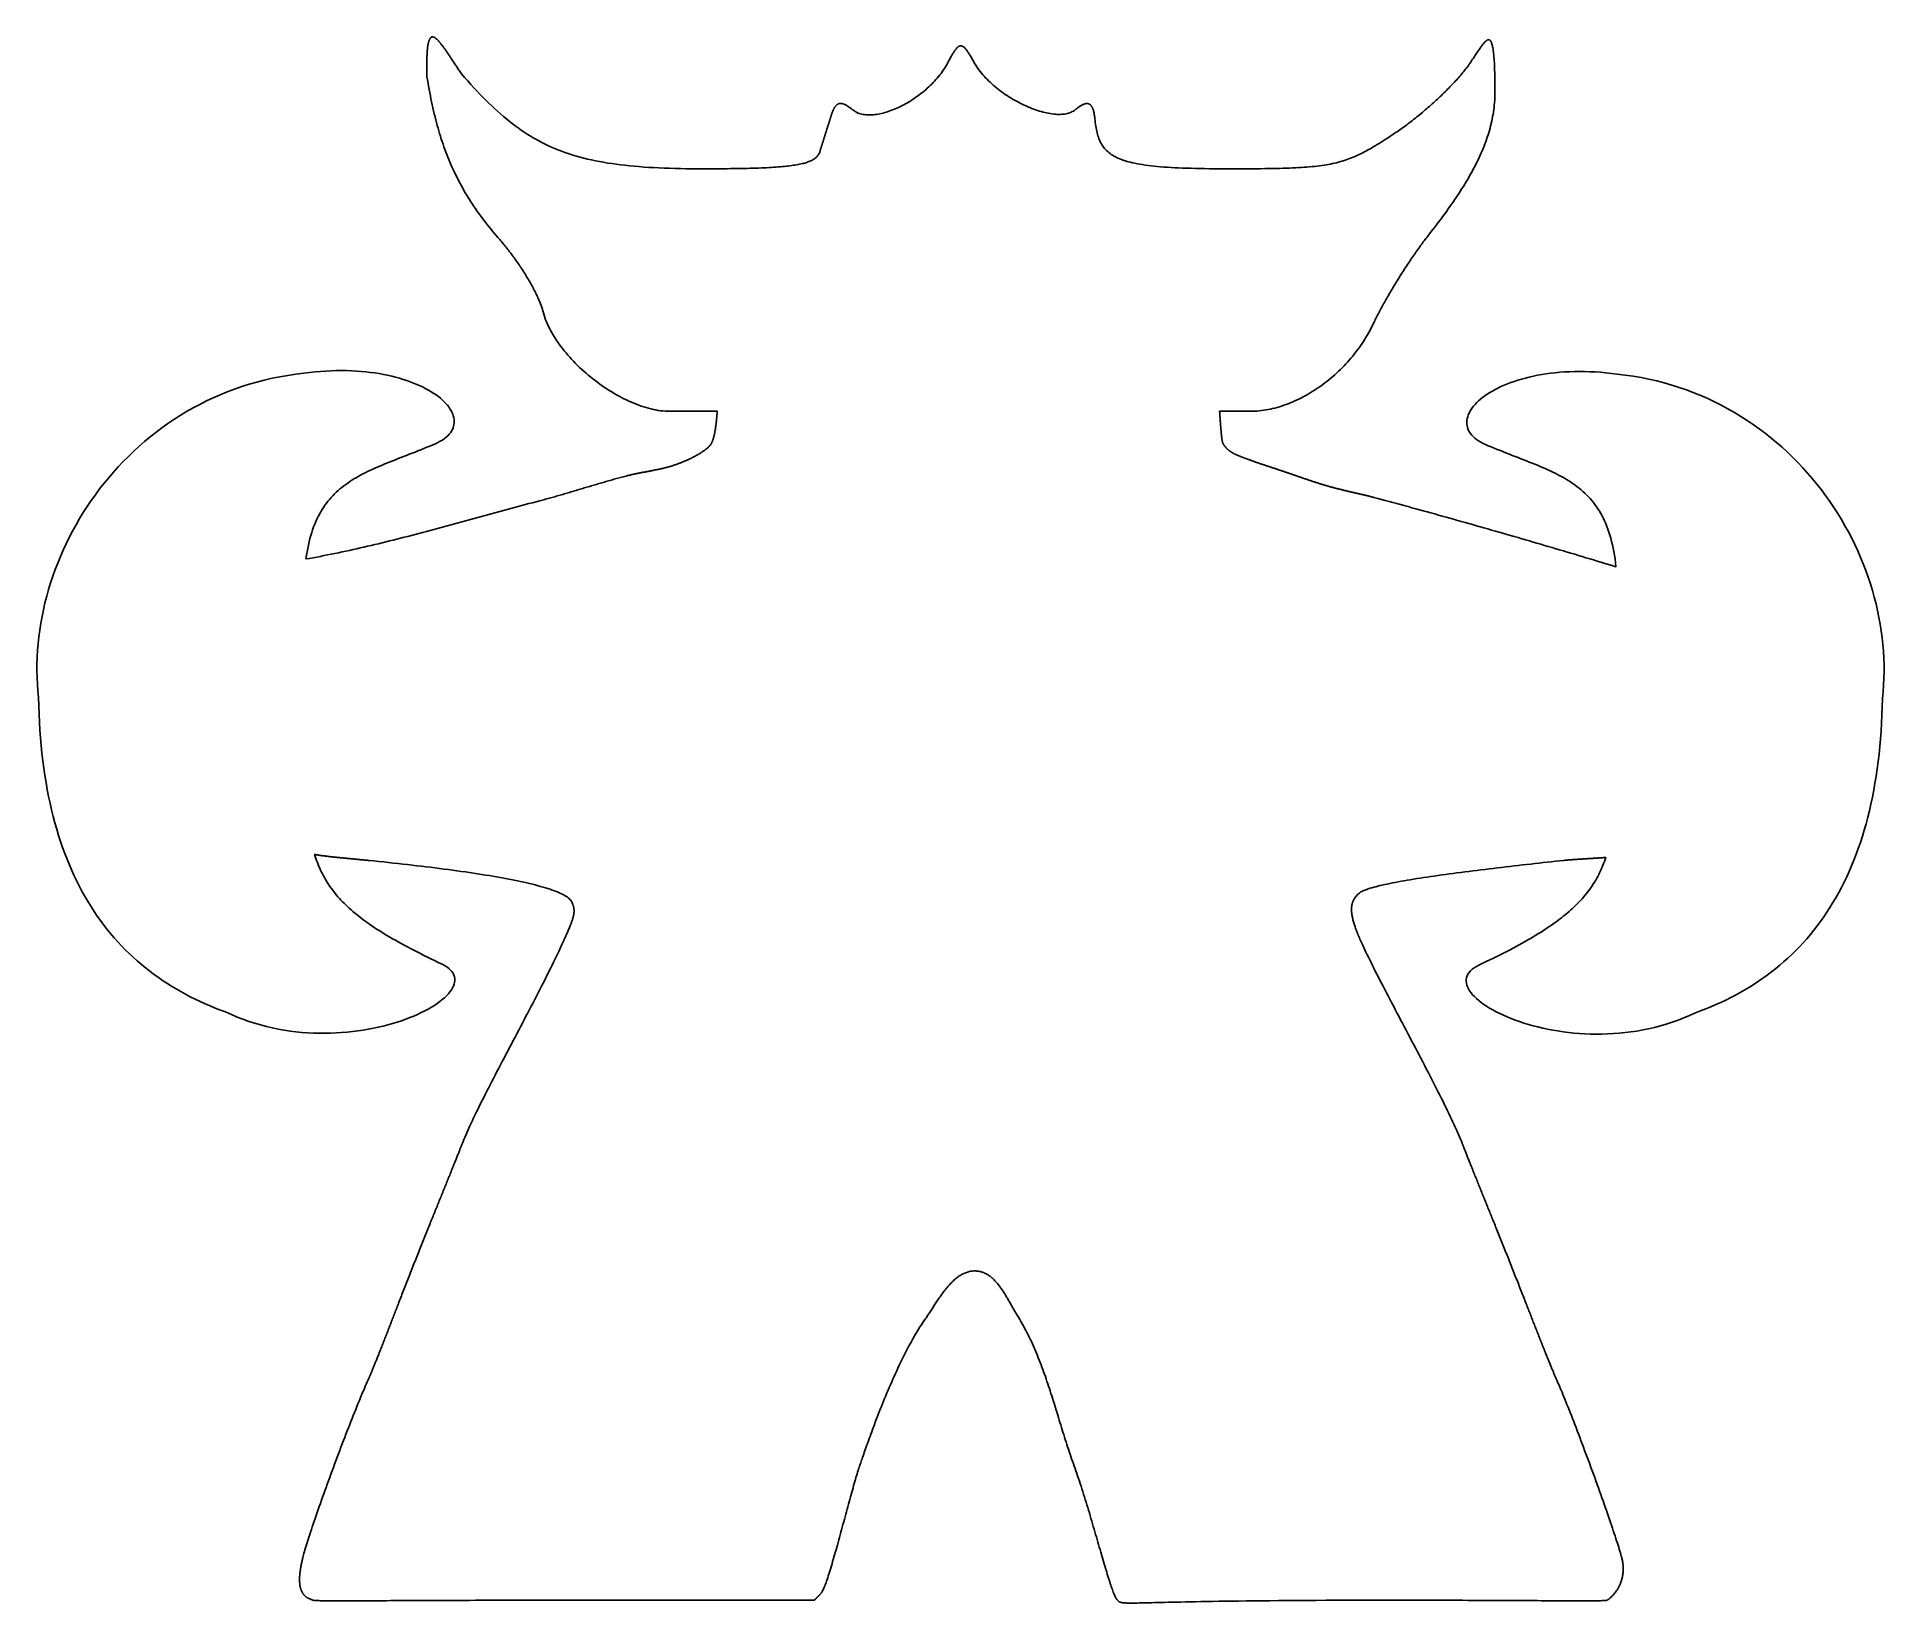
# Model space of a CAD drawing. Extents: x 0 to 209, y 0 to 178.
import ezdxf

# ---------------------------------------------------------------- set-up
doc = ezdxf.new("R2010")
doc.units = 0
doc.layers.get('0').update_dxf_attribs({"linetype": 'CONTINUOUS'})

msp = doc.modelspace()

# ---------------------------------------------------------------- linework, layer by layer
at = {"color": 7}
msp.add_lwpolyline([(44.663423, 177.742104), (44.641251, 177.738144), (44.619502, 177.732418), (44.598177, 177.72491), (44.577275, 177.715604), (44.556796, 177.704484), (44.53674, 177.691534), (44.517108, 177.676738), (44.497873, 177.66008), (44.479061, 177.641545), (44.460673, 177.621116), (44.442707, 177.598778), (44.425166, 177.574515), (44.408021, 177.54831), (44.391299, 177.520148), (44.374974, 177.490012), (44.359073, 177.457888), (44.343595, 177.423759), (44.328513, 177.387608), (44.313855, 177.349421), (44.299621, 177.309182), (44.285783, 177.266873), (44.272369, 177.222481), (44.259351, 177.175987), (44.246731, 177.127378), (44.234533, 177.076636), (44.222733, 177.023745), (44.211356, 176.968691), (44.200376, 176.911457), (44.189792, 176.852027), (44.179632, 176.790384), (44.169869, 176.726514), (44.160503, 176.660401), (44.15156, 176.592028), (44.143014, 176.521379), (44.134865, 176.448439), (44.127112, 176.373191), (44.119757, 176.29562), (44.112798, 176.21571), (44.106263, 176.133445), (44.100125, 176.048809), (44.094383, 175.961786), (44.089039, 175.87236), (44.084091, 175.780516), (44.07954, 175.686236), (44.075386, 175.589506), (44.071629, 175.49031), (44.068243, 175.388631), (44.065279, 175.284454), (44.062633, 175.177762), (44.060517, 175.068541), (44.058665, 174.956773), (44.057342, 174.842443), (44.056283, 174.725536), (44.055754, 174.606034), (44.055516, 174.483923), (44.05567, 174.359186), (44.056199, 174.231808), (44.057257, 174.101772), (44.05858, 173.969062), (44.060168, 173.833664), (44.062284, 173.69556), (44.064665, 173.554735), (44.067523, 173.411173), (44.070777, 173.264858), (44.131859, 172.88757), (44.194388, 172.514671), (44.258393, 172.146084), (44.323912, 171.781732), (44.390979, 171.421538), (44.459628, 171.065424), (44.52989, 170.713313), (44.601807, 170.365127), (44.675408, 170.020791), (44.750727, 169.680226), (44.827803, 169.343354), (44.906668, 169.0101), (44.987352, 168.680385), (45.069897, 168.354133), (45.154333, 168.031265), (45.240696, 167.711706), (45.329019, 167.395376), (45.419337, 167.082201), (45.511685, 166.772101), (45.606096, 166.465), (45.702608, 166.160821), (45.80125, 165.859486), (45.902062, 165.560917), (46.005075, 165.265039), (46.110326, 164.971773), (46.217847, 164.681043), (46.327671, 164.39277), (46.439838, 164.106879), (46.554376, 163.82329), (46.671325, 163.541928), (46.790715, 163.262716), (46.912585, 162.985575), (47.036965, 162.710428), (47.163891, 162.437199), (47.2934, 162.165809), (47.425525, 161.896183), (47.560295, 161.628242), (47.697752, 161.361909), (47.837928, 161.097107), (47.980856, 160.833759), (48.126573, 160.571788), (48.275112, 160.311115), (48.426504, 160.051665), (48.580791, 159.793359), (48.738001, 159.536121), (48.898172, 159.279874), (49.061335, 159.024539), (49.227528, 158.770039), (49.396784, 158.516299), (49.569136, 158.26324), (49.744621, 158.010784), (49.923273, 157.758855), (50.105124, 157.507376), (50.290213, 157.256269), (50.47857, 157.005457), (50.670232, 156.754863), (50.86523, 156.504409), (51.063604, 156.254018), (51.265383, 156.003614), (51.470607, 155.753118), (51.679305, 155.502453), (51.891514, 155.251543), (52.107268, 155.000309), (52.326603, 154.748676), (52.429888, 154.630214), (52.533131, 154.510165), (52.63629, 154.388595), (52.739326, 154.265568), (52.842202, 154.141149), (52.944876, 154.015402), (53.047309, 153.888393), (53.149465, 153.760186), (53.251303, 153.630845), (53.352781, 153.500437), (53.453863, 153.369024), (53.55451, 153.236672), (53.654681, 153.103447), (53.754339, 152.969411), (53.853444, 152.834631), (53.951957, 152.69917), (54.049837, 152.563095), (54.147047, 152.426469), (54.243546, 152.28936), (54.339296, 152.151827), (54.43426, 152.013939), (54.528394, 151.875758), (54.621662, 151.737352), (54.714025, 151.598784), (54.805444, 151.460116), (54.895876, 151.321419), (54.985287, 151.182751), (55.073636, 151.044183), (55.160883, 150.905774), (55.246989, 150.767593), (55.331915, 150.629703), (55.415621, 150.49217), (55.498068, 150.355057), (55.579221, 150.218429), (55.659035, 150.082351), (55.737473, 149.94689), (55.814499, 149.812106), (55.890069, 149.678068), (55.964145, 149.54484), (56.036691, 149.412484), (56.107663, 149.281066), (56.177026, 149.150653), (56.244738, 149.021309), (56.310762, 148.893097), (56.375056, 148.766083), (56.437585, 148.64033), (56.498307, 148.515907), (56.557182, 148.392873), (56.614173, 148.271297), (56.669238, 148.151242), (56.722343, 148.032772), (56.773444, 147.915956), (56.822506, 147.800854), (56.869485, 147.687533), (56.914343, 147.576056), (56.957044, 147.46649), (56.997546, 147.358897), (57.035813, 147.253344), (57.071802, 147.149897), (57.105475, 147.048618), (57.136791, 146.949571), (57.165715, 146.852823), (57.192208, 146.758438), (57.216232, 146.666482), (57.283987, 146.414263), (57.36075, 146.161216), (57.446327, 145.907496), (57.540524, 145.653255), (57.643145, 145.398652), (57.753998, 145.143835), (57.872891, 144.888956), (57.999624, 144.634176), (58.134008, 144.379644), (58.275849, 144.125511), (58.424952, 143.871935), (58.581122, 143.61907), (58.744167, 143.367065), (58.913889, 143.116076), (59.090099, 142.866259), (59.2726, 142.617762), (59.461201, 142.370745), (59.655704, 142.125357), (59.855917, 141.881752), (60.061643, 141.640084), (60.272696, 141.40051), (60.488874, 141.163178), (60.709986, 140.928244), (60.93584, 140.695863), (61.166239, 140.466186), (61.400991, 140.23937), (61.639899, 140.015564), (61.882771, 139.794925), (62.129415, 139.577605), (62.379634, 139.363758), (62.633235, 139.153538), (62.890023, 138.9471), (63.149807, 138.744593), (63.41239, 138.546174), (63.677582, 138.351996), (63.945184, 138.162211), (64.215004, 137.976976), (64.486847, 137.79644), (64.760522, 137.620762), (65.035834, 137.45009), (65.312588, 137.284583), (65.590588, 137.124388), (65.869644, 136.969665), (66.14956, 136.820564), (66.430143, 136.677239), (66.711197, 136.539844), (66.992531, 136.408534), (67.27395, 136.283457), (67.555257, 136.164776), (67.836261, 136.052635), (68.116769, 135.947193), (68.396585, 135.848601), (68.675514, 135.757016), (68.953366, 135.67259), (69.229943, 135.595475), (69.505051, 135.525823), (69.778501, 135.463794), (70.050093, 135.409533), (70.319637, 135.363202), (70.586935, 135.324949), (70.851799, 135.294932), (71.11403, 135.273289), (71.373435, 135.260192), (71.629822, 135.2558), (71.713991, 135.255808), (71.798158, 135.255816), (71.882327, 135.255824), (71.966494, 135.255832), (72.050663, 135.25584), (72.134829, 135.255848), (72.218999, 135.255855), (72.303165, 135.255866), (72.387335, 135.255874), (72.471501, 135.255882), (72.55567, 135.25589), (72.639837, 135.255898), (72.724006, 135.255906), (72.808173, 135.255914), (72.892342, 135.255922), (72.976511, 135.25593), (73.060678, 135.255937), (73.144847, 135.255945), (73.229014, 135.255953), (73.313183, 135.255961), (73.39735, 135.255969), (73.481519, 135.255977), (73.565686, 135.255985), (73.649855, 135.255996), (73.734021, 135.256004), (73.818191, 135.256012), (73.902357, 135.256019), (73.986526, 135.256027), (74.070693, 135.256035), (74.154862, 135.256043), (74.239029, 135.256051), (74.323198, 135.256059), (74.407367, 135.256067), (74.491534, 135.256075), (74.575703, 135.256083), (74.65987, 135.256091), (74.744039, 135.256099), (74.828206, 135.256107), (74.912375, 135.256115), (74.996542, 135.256125), (75.080711, 135.256133), (75.164877, 135.256141), (75.249047, 135.256149), (75.333213, 135.256157), (75.417383, 135.256165), (75.501549, 135.256173), (75.585718, 135.256181), (75.669885, 135.256189), (75.754054, 135.256197), (75.838224, 135.256205), (75.92239, 135.256213), (76.006559, 135.256221), (76.090726, 135.256229), (76.174895, 135.256236), (76.259062, 135.256244), (76.343231, 135.256252), (76.427398, 135.256263), (76.511567, 135.256271), (76.595734, 135.256279), (76.679903, 135.256287), (76.764069, 135.256295), (76.848239, 135.256303), (76.932405, 135.256311), (77.016574, 135.256318), (77.012923, 135.214213), (77.009219, 135.171014), (77.005462, 135.12676), (77.001652, 135.081479), (76.997763, 135.035206), (76.99382, 134.987975), (76.989772, 134.939816), (76.985645, 134.890765), (76.981438, 134.840854), (76.977125, 134.790117), (76.972707, 134.738584), (76.968156, 134.686292), (76.963499, 134.633272), (76.95871, 134.579557), (76.953789, 134.525179), (76.948735, 134.470173), (76.943523, 134.414573), (76.938152, 134.358407), (76.932622, 134.301715), (76.926934, 134.244525), (76.921086, 134.186873), (76.915054, 134.128789), (76.908836, 134.070305), (76.902433, 134.011462), (76.895819, 133.952285), (76.888992, 133.892809), (76.881954, 133.833069), (76.874705, 133.773096), (76.867244, 133.712925), (76.859544, 133.652586), (76.851607, 133.592116), (76.843431, 133.531545), (76.835017, 133.470905), (76.826339, 133.410233), (76.817396, 133.349562), (76.808189, 133.288922), (76.79869, 133.228345), (76.788927, 133.16787), (76.778873, 133.107523), (76.768501, 133.047341), (76.757838, 132.987358), (76.746885, 132.927602), (76.735613, 132.868113), (76.723998, 132.808917), (76.712066, 132.750053), (76.699789, 132.691553), (76.687195, 132.633446), (76.674257, 132.575769), (76.660948, 132.518553), (76.647269, 132.461832), (76.633246, 132.405637), (76.618853, 132.350006), (76.604063, 132.294967), (76.588902, 132.240555), (76.573344, 132.186803), (76.55739, 132.133743), (76.541012, 132.081411), (76.524238, 132.029839), (76.50704, 131.979057), (76.489419, 131.929098), (76.471374, 131.880002), (76.45288, 131.831795), (76.433936, 131.784512), (76.414542, 131.738186), (76.410097, 131.72792), (76.405572, 131.717707), (76.400942, 131.70752), (76.396232, 131.69736), (76.391443, 131.687253), (76.386549, 131.677173), (76.381574, 131.667119), (76.376521, 131.657117), (76.371388, 131.647143), (76.366176, 131.637221), (76.360858, 131.627325), (76.35546, 131.617456), (76.349983, 131.60764), (76.344427, 131.597851), (76.338791, 131.588114), (76.333076, 131.578404), (76.327282, 131.568747), (76.321408, 131.559116), (76.315455, 131.549538), (76.309449, 131.539986), (76.303364, 131.530488), (76.297199, 131.521042), (76.290955, 131.511623), (76.284658, 131.502257), (76.278281, 131.492917), (76.271825, 131.48363), (76.265317, 131.474396), (76.258728, 131.465189), (76.252087, 131.456034), (76.245367, 131.446932), (76.238594, 131.437884), (76.231741, 131.428861), (76.224835, 131.419892), (76.217877, 131.410975), (76.210839, 131.402112), (76.203748, 131.393275), (76.196604, 131.384491), (76.189408, 131.375759), (76.182132, 131.367081), (76.174803, 131.358456), (76.167421, 131.349883), (76.159986, 131.341364), (76.152498, 131.332897), (76.144958, 131.324457), (76.137364, 131.316069), (76.129718, 131.307735), (76.122018, 131.299454), (76.114266, 131.291225), (76.106461, 131.283049), (76.098603, 131.274927), (76.090692, 131.266857), (76.082754, 131.25884), (76.074764, 131.250876), (76.06672, 131.242965), (76.058624, 131.235107), (76.050501, 131.227328), (76.042326, 131.219602), (76.034124, 131.211929), (76.025869, 131.204309), (76.017587, 131.196742), (76.009253, 131.189228), (76.000892, 131.181793), (75.992478, 131.174412), (75.984038, 131.167083), (75.937522, 131.127308), (75.890656, 131.087964), (75.843446, 131.049047), (75.795898, 131.010552), (75.748016, 130.972474), (75.699807, 130.93481), (75.651277, 130.897554), (75.602432, 130.8607), (75.553278, 130.824243), (75.503819, 130.788181), (75.454064, 130.75251), (75.404016, 130.717219), (75.353681, 130.682308), (75.303067, 130.647774), (75.252179, 130.613606), (75.201022, 130.579805), (75.1496, 130.546365), (75.097925, 130.513279), (75.045995, 130.480544), (74.993822, 130.448154), (74.94141, 130.416105), (74.888764, 130.384392), (74.835889, 130.35301), (74.782793, 130.321956), (74.729479, 130.291224), (74.675957, 130.260808), (74.62223, 130.230706), (74.568303, 130.200909), (74.514185, 130.171416), (74.459879, 130.142222), (74.405394, 130.113319), (74.350731, 130.084707), (74.295901, 130.056378), (74.240905, 130.028326), (74.185752, 130.000548), (74.130449, 129.973042), (74.074998, 129.945798), (74.019406, 129.918815), (73.963682, 129.892087), (73.907829, 129.865608), (73.851851, 129.839388), (73.795759, 129.813405), (73.739554, 129.787635), (73.683245, 129.762103), (73.626836, 129.736809), (73.570332, 129.711726), (73.513743, 129.686855), (73.457069, 129.662196), (73.400321, 129.637749), (73.343502, 129.613513), (73.286619, 129.589462), (73.229678, 129.565623), (73.172684, 129.541969), (73.115643, 129.518501), (73.058561, 129.495218), (73.001443, 129.472093), (72.944298, 129.449127), (72.887127, 129.426347), (72.82994, 129.403725), (72.77274, 129.381262), (72.715534, 129.358931), (72.658329, 129.336759), (72.601128, 129.314719), (72.543939, 129.292811), (72.455724, 129.259574), (72.367269, 129.227142), (72.278575, 129.19549), (72.189651, 129.1646), (72.100505, 129.13445), (72.011137, 129.105021), (71.921559, 129.07629), (71.831778, 129.048236), (71.741796, 129.020838), (71.651621, 128.994076), (71.56126, 128.967935), (71.470717, 128.942376), (71.38, 128.917399), (71.289115, 128.892978), (71.19807, 128.869086), (71.10687, 128.845697), (71.015518, 128.822811), (70.924025, 128.800374), (70.832394, 128.778387), (70.740634, 128.756824), (70.64875, 128.735683), (70.556746, 128.714914), (70.464631, 128.694514), (70.372411, 128.674459), (70.280092, 128.654721), (70.187681, 128.635274), (70.09518, 128.616118), (70.002603, 128.597227), (69.909948, 128.578574), (69.817228, 128.560132), (69.724444, 128.541876), (69.631604, 128.523805), (69.538717, 128.505866), (69.445784, 128.488086), (69.352818, 128.470412), (69.259819, 128.452817), (69.166797, 128.435302), (69.073756, 128.41784), (68.980703, 128.400403), (68.887646, 128.382967), (68.794587, 128.365505), (68.701538, 128.348016), (68.6085, 128.330474), (68.515483, 128.312853), (68.422493, 128.295126), (68.329531, 128.277293), (68.23661, 128.259328), (68.143733, 128.241204), (68.050906, 128.222895), (67.958138, 128.204374), (67.865431, 128.185641), (67.772795, 128.166644), (67.680233, 128.147382), (67.587753, 128.127856), (67.495363, 128.108012), (67.403066, 128.087851), (67.310872, 128.06732), (67.218781, 128.046417), (67.126807, 128.025118), (67.034951, 128.003423), (66.94322, 127.981303), (66.851622, 127.958708), (66.76016, 127.935636), (66.668845, 127.912088), (66.514955, 127.87175), (66.361158, 127.831081), (66.207451, 127.790086), (66.053829, 127.748782), (65.900288, 127.707179), (65.74683, 127.665283), (65.593446, 127.623108), (65.440138, 127.580661), (65.286902, 127.53796), (65.133732, 127.495007), (64.980631, 127.451819), (64.827588, 127.408404), (64.674609, 127.364774), (64.521682, 127.320938), (64.368811, 127.276906), (64.215991, 127.232689), (64.06322, 127.1883), (63.910492, 127.143749), (63.757806, 127.099045), (63.60516, 127.054198), (63.452549, 127.009222), (63.299971, 126.964123), (63.147423, 126.918917), (62.994904, 126.873609), (62.842409, 126.828215), (62.689935, 126.782741), (62.537479, 126.737201), (62.38504, 126.691603), (62.232611, 126.645959), (62.080195, 126.600282), (61.927784, 126.554578), (61.775376, 126.50886), (61.622971, 126.463138), (61.470563, 126.417423), (61.31815, 126.371727), (61.165729, 126.326057), (61.013297, 126.28043), (60.860852, 126.234847), (60.708391, 126.189328), (60.555909, 126.143878), (60.403406, 126.09851), (60.250876, 126.053234), (60.09832, 126.00806), (59.945729, 125.963001), (59.793107, 125.918064), (59.640448, 125.873262), (59.487746, 125.828603), (59.335005, 125.784103), (59.182216, 125.739767), (59.029377, 125.69561), (58.876487, 125.651639), (58.723542, 125.607867), (58.570542, 125.564303), (58.417478, 125.520959), (58.264353, 125.477845), (58.111159, 125.434972), (57.957899, 125.39235), (57.804565, 125.349988), (57.651154, 125.307901), (57.497667, 125.266096), (57.3441, 125.224586), (57.190446, 125.18338), (57.036707, 125.142488), (56.882878, 125.101922), (56.4712, 124.993539), (56.059127, 124.88448), (55.646674, 124.774784), (55.233858, 124.664492), (54.820687, 124.553648), (54.407178, 124.442287), (53.993348, 124.330456), (53.579209, 124.21819), (53.164776, 124.105533), (52.75006, 123.992527), (52.33508, 123.879211), (51.919851, 123.765623), (51.504381, 123.651807), (51.088689, 123.537804), (50.672788, 123.423652), (50.256693, 123.309394), (49.840416, 123.19507), (49.423975, 123.080723), (49.007384, 122.966388), (48.590652, 122.85211), (48.173798, 122.737929), (47.756836, 122.623885), (47.339778, 122.510019), (46.922639, 122.396373), (46.505436, 122.282986), (46.08818, 122.169897), (45.670887, 122.057153), (45.253571, 121.944787), (44.836246, 121.832847), (44.418927, 121.721368), (44.001626, 121.610391), (43.584359, 121.499962), (43.167141, 121.390115), (42.749985, 121.280895), (42.332907, 121.172341), (41.915918, 121.064495), (41.499035, 120.957397), (41.082272, 120.851087), (40.665643, 120.745606), (40.24916, 120.640997), (39.83284, 120.537296), (39.416698, 120.434548), (39.000747, 120.332792), (38.584999, 120.232068), (38.169474, 120.132418), (37.754181, 120.033882), (37.339135, 119.936502), (36.924353, 119.840315), (36.509846, 119.745367), (36.09563, 119.651694), (35.681718, 119.559341), (35.26813, 119.468345), (34.854872, 119.378747), (34.441963, 119.29059), (34.029414, 119.203913), (33.617243, 119.118757), (33.205464, 119.035164), (32.79409, 118.953173), (32.383134, 118.872824), (31.972612, 118.794161), (31.562537, 118.717222), (31.152925, 118.642046), (30.743789, 118.56868), (30.335145, 118.497158), (30.395489, 118.9108), (30.462085, 119.31276), (30.534871, 119.703274), (30.613799, 120.082584), (30.698805, 120.450921), (30.789829, 120.808526), (30.88682, 121.155638), (30.989717, 121.492493), (31.09846, 121.819327), (31.212993, 122.13638), (31.333262, 122.443887), (31.459207, 122.742091), (31.590765, 123.031222), (31.727886, 123.311524), (31.870509, 123.583233), (32.018578, 123.846583), (32.172031, 124.101816), (32.330816, 124.34917), (32.49487, 124.588877), (32.66414, 124.821181), (32.838567, 125.046315), (33.018089, 125.26452), (33.202655, 125.47603), (33.392205, 125.681085), (33.586679, 125.879924), (33.786019, 126.072782), (33.990171, 126.259898), (34.199075, 126.441508), (34.412676, 126.61785), (34.630912, 126.789162), (34.853729, 126.955683), (35.081067, 127.117651), (35.312871, 127.2753), (35.54908, 127.428869), (35.789637, 127.578597), (36.034487, 127.724721), (36.283571, 127.86748), (36.536828, 128.007108), (36.794207, 128.143845), (37.055644, 128.277928), (37.321085, 128.409595), (37.59047, 128.539085), (37.863742, 128.666633), (38.140846, 128.792476), (38.421722, 128.916854), (38.706311, 129.040005), (38.994558, 129.162165), (39.286404, 129.283572), (39.58179, 129.404463), (39.880664, 129.525078), (40.182961, 129.645652), (40.488626, 129.766423), (40.797604, 129.887629), (41.109833, 130.009507), (41.425259, 130.132297), (41.743823, 130.256233), (42.065466, 130.381556), (42.390131, 130.508503), (42.717762, 130.637307), (43.0483, 130.768213), (43.381689, 130.901451), (43.717868, 131.037267), (44.056781, 131.175891), (44.398371, 131.317564), (44.728177, 131.440183), (45.036001, 131.569903), (45.322055, 131.706396), (45.586554, 131.849324), (45.829714, 131.998356), (46.051747, 132.153158), (46.25287, 132.313392), (46.433295, 132.478728), (46.593235, 132.648831), (46.732906, 132.823369), (46.852522, 133.002005), (46.952296, 133.184406), (47.032446, 133.370239), (47.093182, 133.55917), (47.134718, 133.750866), (47.157261, 133.944991), (47.161044, 134.141211), (47.146281, 134.339196), (47.113168, 134.538607), (47.061926, 134.739114), (46.992775, 134.940382), (46.90592, 135.142077), (46.801584, 135.343864), (46.679976, 135.54541), (46.541311, 135.746382), (46.385807, 135.946447), (46.213672, 136.145268), (46.025125, 136.342512), (45.820377, 136.537846), (45.599646, 136.730937), (45.363143, 136.92145), (45.111082, 137.10905), (44.843678, 137.293406), (44.561148, 137.474183), (44.263704, 137.651044), (43.951556, 137.82366), (43.624925, 137.991695), (43.284023, 138.154813), (42.929063, 138.312682), (42.560258, 138.464971), (42.177827, 138.611341), (41.781978, 138.751462), (41.372932, 138.884999), (40.950895, 139.011616), (40.51609, 139.130983), (40.068724, 139.242764), (39.609016, 139.346623), (39.137179, 139.44223), (38.653426, 139.529249), (38.157972, 139.607346), (37.651031, 139.676188), (37.132815, 139.735444), (36.603543, 139.784773), (36.063425, 139.823847), (35.512676, 139.852329), (34.951513, 139.869898), (34.380148, 139.876195), (33.798795, 139.870903), (33.207668, 139.853679), (32.606985, 139.824201), (31.996954, 139.782127), (31.377792, 139.727128), (30.749716, 139.658866), (30.112935, 139.577009), (29.190492, 139.467961), (28.279344, 139.335106), (27.379633, 139.17888), (26.491509, 138.999717), (25.615122, 138.798055), (24.750617, 138.574331), (23.898144, 138.328975), (23.05785, 138.062428), (22.229883, 137.775125), (21.41439, 137.467502), (20.611519, 137.139993), (19.821419, 136.793034), (19.044238, 136.427063), (18.280121, 136.042512), (17.529219, 135.639819), (16.791679, 135.21942), (16.067647, 134.781751), (15.357273, 134.327247), (14.660705, 133.856345), (13.978089, 133.369477), (13.309574, 132.867083), (12.655307, 132.349598), (12.015438, 131.817455), (11.390112, 131.271093), (10.779479, 130.710946), (10.183685, 130.137451), (9.602879, 129.551042), (9.037209, 128.952158), (8.486823, 128.341229), (7.951867, 127.718699), (7.432491, 127.084996), (6.928842, 126.440561), (6.441068, 125.785825), (5.969316, 125.121226), (5.513735, 124.447203), (5.074472, 123.764187), (4.651675, 123.072616), (4.245493, 122.372925), (3.856072, 121.665551), (3.48356, 120.95093), (3.128107, 120.229496), (2.789858, 119.501686), (2.468963, 118.767935), (2.165569, 118.028679), (1.879824, 117.284353), (1.611875, 116.535392), (1.361871, 115.782237), (1.129959, 115.025317), (0.916287, 114.265073), (0.721004, 113.501938), (0.544256, 112.736348), (0.386192, 111.968739), (0.246959, 111.199548), (0.126706, 110.429208), (0.02558, 109.658159), (-0.056271, 108.886833), (-0.118699, 108.115665), (-0.161557, 107.345095), (-0.184696, 106.575557), (-0.187968, 105.807485), (-0.171227, 105.041315), (-0.134323, 104.277487), (-0.07711, 103.516431), (0.000562, 102.758585), (0.02126, 101.816454), (0.053361, 100.887994), (0.096792, 99.973134), (0.151478, 99.071802), (0.217345, 98.183926), (0.294318, 97.309441), (0.382325, 96.448273), (0.481289, 95.600355), (0.591138, 94.76561), (0.711796, 93.943973), (0.84319, 93.135375), (0.985246, 92.339741), (1.137888, 91.557003), (1.301044, 90.787092), (1.474638, 90.029934), (1.658597, 89.285462), (1.852846, 88.553604), (2.057311, 87.834289), (2.271918, 87.127449), (2.496593, 86.433013), (2.731261, 85.75091), (2.975848, 85.081069), (3.23028, 84.423421), (3.494483, 83.777893), (3.768383, 83.14442), (4.051904, 82.522927), (4.344974, 81.913345), (4.647518, 81.315604), (4.959461, 80.729631), (5.28073, 80.155361), (5.611249, 79.592719), (5.950946, 79.041637), (6.299745, 78.502046), (6.657573, 77.973872), (7.024356, 77.457045), (7.400018, 76.951498), (7.784486, 76.457158), (8.177686, 75.973955), (8.579543, 75.501819), (8.989983, 75.04068), (9.408932, 74.590467), (9.836316, 74.151111), (10.272061, 73.722539), (10.716092, 73.304682), (11.168334, 72.89747), (11.628715, 72.500836), (12.097159, 72.114703), (12.573593, 71.739005), (13.057942, 71.373668), (13.550131, 71.018627), (14.050088, 70.673808), (14.557737, 70.339142), (15.073004, 70.014559), (15.595815, 69.699986), (16.126097, 69.395355), (16.663773, 69.100596), (17.208771, 68.81564), (17.761016, 68.54041), (18.320435, 68.274842), (18.886952, 68.018866), (19.460493, 67.772406), (20.040985, 67.535398), (20.628353, 67.307766), (21.222522, 67.089445), (21.874766, 66.78827), (22.531425, 66.509362), (23.191874, 66.252237), (23.855488, 66.016414), (24.521638, 65.801403), (25.189701, 65.606723), (25.859049, 65.431886), (26.529056, 65.276412), (27.199097, 65.13981), (27.868544, 65.021602), (28.536773, 64.921299), (29.203157, 64.838415), (29.867071, 64.77247), (30.527886, 64.722977), (31.184979, 64.689449), (31.837722, 64.671405), (32.485491, 64.668362), (33.127658, 64.679819), (33.763595, 64.705324), (34.392682, 64.744366), (35.014288, 64.796465), (35.627786, 64.861138), (36.232554, 64.937901), (36.827965, 65.026272), (37.41339, 65.125761), (37.988205, 65.235885), (38.551786, 65.35616), (39.103503, 65.486102), (39.642732, 65.625225), (40.168845, 65.773045), (40.681219, 65.929078), (41.179226, 66.092839), (41.662238, 66.263842), (42.129633, 66.441602), (42.580784, 66.625636), (43.015061, 66.815461), (43.431843, 67.010589), (43.830501, 67.210534), (44.210411, 67.414817), (44.570946, 67.622946), (44.911478, 67.834443), (45.231383, 68.048822), (45.530034, 68.265595), (45.806804, 68.484278), (46.061068, 68.704388), (46.292203, 68.925442), (46.499578, 69.146951), (46.682569, 69.368434), (46.840549, 69.589403), (46.972894, 69.809375), (47.078976, 70.027868), (47.158168, 70.244392), (47.20985, 70.458467), (47.233397, 70.669604), (47.228159, 70.877321), (47.193538, 71.081134), (47.128898, 71.280556), (47.033613, 71.475104), (46.907058, 71.664292), (46.748604, 71.847638), (46.557625, 72.024655), (46.333499, 72.194858), (46.075599, 72.357762), (45.783296, 72.512885), (45.354753, 72.715175), (44.934216, 72.915776), (44.521606, 73.114759), (44.116852, 73.312196), (43.719874, 73.508152), (43.330595, 73.7027), (42.948944, 73.89591), (42.574839, 74.087846), (42.208206, 74.278584), (41.848971, 74.468193), (41.497056, 74.656737), (41.152386, 74.844293), (40.814881, 75.030927), (40.484472, 75.216707), (40.161077, 75.401706), (39.84462, 75.585991), (39.535028, 75.769633), (39.232226, 75.952701), (38.93613, 76.135266), (38.646674, 76.317395), (38.363776, 76.499161), (38.08736, 76.680628), (37.817353, 76.861873), (37.553675, 77.042959), (37.296254, 77.22396), (37.04501, 77.404946), (36.799869, 77.585982), (36.560754, 77.767142), (36.32759, 77.948493), (36.1003, 78.130105), (35.878807, 78.312049), (35.663036, 78.494394), (35.452912, 78.677208), (35.24836, 78.860564), (35.049298, 79.044529), (34.855657, 79.229174), (34.667356, 79.414565), (34.48432, 79.600779), (34.306472, 79.787876), (34.133739, 79.975934), (33.966044, 80.165018), (33.803309, 80.355201), (33.645459, 80.546548), (33.492416, 80.739132), (33.344109, 80.933022), (33.200456, 81.128287), (33.061383, 81.324997), (32.926816, 81.523223), (32.796678, 81.723031), (32.67089, 81.924492), (32.54938, 82.127679), (32.432069, 82.33266), (32.31888, 82.5395), (32.209742, 82.748275), (32.104573, 82.95905), (32.003301, 83.171897), (31.90585, 83.386887), (31.81214, 83.604086), (31.722097, 83.823566), (31.635647, 84.045395), (31.55271, 84.269645), (31.473211, 84.496382), (31.397077, 84.725678), (31.324229, 84.957604), (31.41227, 84.943184), (31.500466, 84.929003), (31.588829, 84.915059), (31.677358, 84.901354), (31.766062, 84.887886), (31.854944, 84.874631), (31.944013, 84.861613), (32.033273, 84.848807), (32.122729, 84.836187), (32.212385, 84.823778), (32.302248, 84.811554), (32.392323, 84.799516), (32.482618, 84.787662), (32.573132, 84.775994), (32.663878, 84.764485), (32.754858, 84.753134), (32.846076, 84.741942), (32.937539, 84.730883), (33.029252, 84.719982), (33.121221, 84.709213), (33.213452, 84.698577), (33.305951, 84.688047), (33.398721, 84.677648), (33.491767, 84.667356), (33.585097, 84.65717), (33.678717, 84.647089), (33.772628, 84.637088), (33.866841, 84.627192), (33.961358, 84.617376), (34.056185, 84.60764), (34.151326, 84.597956), (34.24679, 84.588325), (34.34258, 84.578774), (34.438701, 84.569275), (34.53516, 84.559803), (34.631963, 84.550384), (34.729113, 84.540991), (34.826617, 84.531625), (34.924481, 84.522285), (35.022707, 84.512945), (35.121307, 84.503606), (35.22028, 84.494266), (35.319633, 84.484926), (35.419373, 84.475586), (35.519508, 84.46622), (35.620036, 84.456827), (35.720969, 84.447408), (35.82231, 84.437936), (35.924064, 84.428437), (36.026235, 84.418886), (36.128832, 84.409282), (36.231861, 84.399624), (36.335324, 84.389888), (36.439226, 84.380072), (36.543577, 84.370176), (36.648376, 84.360201), (36.753635, 84.350121), (36.859355, 84.339961), (36.965546, 84.329695), (37.072207, 84.319323), (37.179347, 84.308819), (37.286972, 84.298183), (37.395089, 84.287441), (37.503697, 84.27654), (38.058923, 84.220261), (38.611833, 84.163423), (39.162238, 84.106032), (39.709952, 84.04808), (40.25479, 83.989568), (40.796559, 83.930497), (41.335076, 83.87086), (41.87015, 83.810659), (42.401595, 83.749892), (42.929225, 83.688557), (43.452851, 83.626652), (43.972286, 83.564176), (44.487343, 83.501126), (44.99783, 83.437504), (45.503565, 83.373306), (46.004358, 83.308528), (46.50002, 83.243173), (46.990367, 83.177236), (47.475211, 83.11072), (47.954361, 83.043616), (48.427634, 82.975931), (48.894838, 82.907655), (49.355787, 82.838794), (49.810294, 82.769341), (50.258172, 82.699295), (50.699233, 82.62866), (51.13329, 82.557426), (51.560152, 82.485597), (51.979636, 82.41317), (52.391553, 82.340145), (52.795714, 82.266516), (53.191936, 82.192288), (53.580024, 82.117453), (53.959796, 82.042012), (54.331062, 81.965963), (54.693634, 81.889308), (55.047329, 81.812039), (55.391954, 81.734162), (55.727324, 81.655668), (56.053251, 81.576557), (56.369547, 81.496833), (56.676027, 81.41649), (56.972501, 81.335524), (57.25878, 81.253938), (57.53468, 81.171729), (57.800012, 81.088896), (58.054588, 81.005436), (58.298219, 80.921346), (58.530722, 80.836629), (58.751903, 80.751279), (58.96158, 80.665298), (59.159565, 80.578681), (59.345668, 80.49143), (59.5197, 80.40354), (59.68148, 80.315011), (59.830813, 80.225841), (59.967515, 80.136031), (60.091399, 80.045575), (60.202277, 79.954474), (60.299959, 79.862727), (60.384263, 79.770331), (60.454994, 79.677285), (60.511972, 79.583586), (60.555004, 79.489236), (60.574557, 79.437253), (60.593289, 79.38618), (60.611175, 79.335933), (60.628214, 79.286417), (60.644354, 79.23754), (60.659567, 79.189217), (60.673855, 79.141351), (60.68719, 79.093853), (60.699519, 79.046635), (60.710844, 78.999606), (60.721136, 78.952671), (60.73037, 78.905742), (60.738519, 78.858731), (60.745557, 78.811545), (60.751457, 78.764092), (60.75622, 78.716282), (60.759792, 78.668024), (60.762173, 78.61923), (60.763231, 78.569808), (60.763123, 78.519667), (60.7618, 78.468714), (60.759127, 78.416863), (60.755106, 78.364018), (60.749735, 78.310093), (60.742988, 78.254997), (60.734865, 78.198635), (60.725314, 78.140919), (60.714307, 78.081761), (60.701845, 78.021065), (60.687875, 77.958743), (60.672397, 77.894706), (60.655384, 77.828861), (60.636784, 77.761117), (60.616596, 77.691386), (60.594795, 77.619576), (60.571353, 77.545596), (60.546244, 77.469353), (60.519457, 77.390762), (60.490959, 77.309728), (60.460725, 77.226159), (60.428732, 77.139968), (60.394952, 77.051063), (60.359366, 76.959353), (60.321946, 76.864749), (60.282668, 76.767157), (60.24151, 76.666489), (60.198449, 76.562653), (60.153457, 76.45556), (60.106509, 76.345115), (60.057585, 76.231233), (60.00666, 76.113822), (59.953709, 75.992788), (59.898705, 75.868045), (59.841629, 75.739497), (59.782455, 75.607057), (59.721156, 75.470635), (59.657712, 75.330136), (59.592095, 75.185475), (59.524283, 75.036557), (59.454253, 74.883292), (59.381977, 74.72559), (59.307435, 74.563361), (59.230598, 74.396514), (59.151448, 74.224959), (59.019249, 73.940574), (58.881684, 73.648291), (58.738946, 73.348402), (58.591237, 73.041192), (58.43875, 72.726951), (58.281686, 72.405975), (58.120239, 72.078547), (57.954608, 71.744958), (57.784989, 71.405503), (57.611581, 71.060465), (57.43458, 70.710138), (57.254182, 70.354814), (57.070587, 69.994777), (56.88399, 69.630318), (56.69459, 69.26173), (56.502585, 68.889302), (56.308169, 68.513322), (56.111541, 68.134081), (55.912897, 67.751867), (55.712439, 67.366975), (55.510358, 66.979688), (55.306856, 66.590301), (55.102127, 66.199101), (54.896368, 65.80638), (54.689779, 65.412426), (54.482555, 65.01753), (54.274896, 64.621981), (54.066997, 64.226071), (53.859054, 63.830085), (53.651268, 63.434319), (53.443832, 63.039058), (53.236947, 62.644593), (53.03081, 62.251216), (52.825615, 61.859212), (52.62156, 61.468878), (52.418844, 61.080498), (52.217666, 60.694363), (52.018218, 60.310765), (51.820701, 59.929992), (51.625311, 59.552334), (51.432248, 59.178081), (51.241703, 58.807524), (51.05388, 58.440952), (50.868973, 58.078652), (50.687178, 57.720917), (50.508696, 57.368037), (50.333719, 57.020303), (50.162451, 56.678001), (49.995084, 56.341422), (49.831815, 56.010857), (49.672845, 55.686597), (49.518368, 55.36893), (49.368585, 55.058145), (49.223689, 54.754533), (49.083877, 54.458383), (48.949353, 54.169987), (48.820305, 53.889634), (48.696938, 53.617611), (48.579444, 53.354213), (48.468023, 53.099723), (48.362872, 52.854439), (48.264188, 52.618645), (48.172166, 52.392632), (48.087007, 52.17669), (48.066872, 52.124784), (48.045203, 52.069161), (48.022052, 52.009878), (47.997419, 51.947005), (47.971357, 51.880608), (47.943886, 51.81075), (47.91503, 51.737495), (47.884812, 51.660911), (47.853258, 51.58106), (47.820397, 51.498007), (47.786255, 51.411822), (47.750856, 51.322565), (47.714227, 51.230299), (47.676395, 51.135097), (47.637384, 51.037018), (47.597223, 50.936128), (47.555935, 50.832493), (47.513549, 50.726175), (47.470088, 50.617244), (47.425583, 50.505762), (47.380056, 50.391795), (47.333534, 50.275405), (47.286042, 50.156662), (47.23761, 50.035629), (47.18826, 49.912367), (47.138018, 49.78695), (47.086914, 49.659434), (47.034971, 49.529888), (46.982215, 49.398377), (46.928677, 49.264964), (46.874376, 49.129717), (46.819343, 48.9927), (46.763601, 48.853978), (46.707178, 48.713614), (46.650102, 48.571676), (46.592394, 48.428229), (46.534085, 48.283336), (46.4752, 48.137061), (46.415761, 47.989471), (46.355798, 47.840632), (46.295338, 47.690608), (46.234405, 47.539462), (46.173027, 47.387263), (46.111228, 47.234072), (46.049035, 47.079958), (45.986474, 46.924981), (45.923572, 46.769213), (45.860353, 46.612712), (45.796845, 46.455544), (45.733075, 46.297778), (45.669064, 46.139478), (45.604845, 45.980707), (45.540443, 45.821531), (45.475879, 45.662016), (45.41118, 45.502224), (45.346379, 45.342225), (45.281495, 45.182078), (45.216558, 45.021851), (45.151592, 44.861612), (45.086624, 44.70142), (45.021679, 44.541344), (44.956785, 44.381449), (44.891967, 44.221799), (44.82725, 44.062459), (44.762094, 43.90196), (44.695961, 43.738858), (44.628889, 43.573239), (44.560918, 43.4052), (44.492081, 43.234834), (44.422414, 43.062234), (44.351958, 42.887495), (44.280748, 42.710708), (44.208821, 42.531966), (44.136211, 42.351364), (44.062962, 42.168995), (43.989103, 41.984951), (43.914673, 41.799327), (43.839711, 41.612214), (43.764255, 41.423706), (43.688338, 41.233899), (43.611998, 41.042883), (43.535274, 40.850751), (43.458198, 40.6576), (43.380813, 40.46352), (43.303152, 40.268604), (43.225254, 40.072947), (43.147151, 39.876642), (43.068888, 39.679782), (42.990494, 39.482458), (42.912011, 39.284769), (42.833475, 39.086803), (42.75492, 38.888654), (42.676386, 38.690417), (42.597908, 38.492184), (42.519523, 38.29405), (42.441267, 38.096105), (42.36318, 37.898445), (42.285298, 37.701164), (42.207656, 37.504351), (42.130291, 37.308104), (42.053242, 37.112514), (41.976545, 36.917675), (41.900234, 36.723679), (41.824348, 36.530621), (41.748926, 36.338592), (41.674004, 36.147687), (41.599614, 35.957999), (41.525801, 35.769618), (41.452593, 35.582645), (41.380034, 35.397167), (41.308157, 35.213279), (41.237003, 35.031074), (41.166602, 34.850644), (41.096996, 34.672084), (41.028223, 34.495488), (40.960315, 34.320948), (40.893311, 34.148559), (40.827248, 33.97841), (40.762163, 33.810598), (40.698094, 33.645215), (40.635078, 33.482354), (40.573147, 33.322109), (40.512343, 33.164573), (40.452704, 33.00984), (40.39426, 32.858001), (40.337054, 32.709151), (40.281121, 32.563384), (40.226498, 32.420793), (40.172489, 32.279764), (40.118384, 32.138662), (40.064205, 31.997539), (40.009974, 31.856452), (39.955715, 31.715458), (39.901447, 31.57461), (39.847197, 31.433966), (39.792978, 31.293575), (39.738821, 31.153497), (39.684742, 31.013783), (39.630767, 30.874493), (39.576914, 30.735682), (39.523209, 30.597401), (39.469671, 30.459709), (39.41632, 30.322657), (39.363184, 30.186304), (39.31028, 30.050703), (39.257631, 29.915908), (39.205259, 29.781979), (39.153187, 29.648965), (39.101437, 29.516924), (39.050028, 29.385913), (38.998985, 29.255984), (38.948328, 29.127196), (38.898081, 28.999598), (38.848262, 28.873249), (38.798896, 28.748204), (38.750007, 28.624519), (38.701614, 28.502247), (38.653738, 28.381444), (38.606401, 28.262164), (38.559628, 28.144464), (38.51344, 28.028397), (38.467855, 27.91402), (38.4229, 27.80139), (38.378592, 27.690559), (38.33496, 27.581579), (38.292018, 27.474513), (38.249793, 27.36941), (38.208304, 27.266326), (38.167574, 27.165318), (38.127627, 27.066441), (38.088482, 26.969749), (38.050163, 26.875298), (38.01269, 26.783141), (37.976084, 26.693336), (37.940371, 26.605936), (37.90557, 26.520997), (37.871706, 26.438574), (37.838795, 26.358723), (37.806862, 26.281496), (37.775932, 26.206953), (37.746024, 26.135145), (37.717158, 26.066128), (37.689358, 25.999961), (37.662648, 25.936691), (37.637037, 25.876382), (37.612563, 25.819081), (37.589253, 25.76485), (37.567107, 25.71374), (37.546179, 25.665808), (37.526467, 25.621109), (37.507973, 25.579697), (37.490749, 25.541626), (37.392591, 25.324559), (37.29093, 25.096446), (37.185909, 24.85767), (37.077668, 24.608615), (36.966347, 24.34966), (36.85209, 24.081189), (36.735035, 23.803583), (36.615324, 23.517225), (36.4931, 23.2225), (36.368503, 22.919785), (36.241672, 22.609469), (36.112748, 22.291929), (35.981878, 21.967547), (35.849194, 21.636709), (35.714844, 21.299797), (35.578967, 20.957191), (35.441707, 20.609274), (35.303198, 20.256428), (35.163588, 19.899037), (35.023012, 19.537481), (34.881616, 19.172145), (34.73954, 18.803411), (34.596924, 18.431658), (34.453909, 18.057273), (34.310637, 17.680633), (34.167249, 17.302125), (34.023884, 16.922131), (33.880686, 16.54103), (33.737796, 16.159207), (33.595352, 15.777043), (33.453498, 15.394924), (33.312375, 15.013226), (33.172122, 14.632337), (33.032879, 14.252633), (32.894793, 13.874504), (32.758001, 13.498327), (32.622643, 13.124487), (32.488862, 12.753364), (32.3568, 12.385342), (32.226593, 12.020804), (32.09839, 11.660132), (31.972326, 11.303704), (31.848544, 10.951909), (31.727185, 10.605124), (31.608392, 10.263735), (31.492301, 9.928124), (31.379056, 9.598671), (31.268802, 9.27576), (31.161672, 8.959773), (31.057815, 8.651092), (30.957366, 8.350099), (30.86047, 8.057179), (30.767266, 7.77271), (30.677897, 7.497077), (30.592503, 7.230663), (30.511223, 6.973848), (30.4342, 6.727015), (30.361575, 6.490549), (30.293489, 6.264828), (30.230085, 6.050238), (30.171501, 5.847159), (30.11788, 5.655977), (30.069361, 5.477068), (30.026088, 5.31082), (29.995225, 5.187892), (29.965554, 5.066713), (29.937077, 4.947275), (29.909796, 4.829564), (29.883708, 4.713576), (29.858811, 4.5993), (29.835131, 4.486728), (29.812641, 4.375851), (29.791342, 4.266658), (29.771234, 4.159144), (29.752342, 4.053295), (29.734642, 3.949107), (29.718158, 3.846568), (29.702865, 3.745669), (29.68879, 3.646403), (29.675904, 3.548761), (29.664236, 3.452731), (29.653785, 3.358306), (29.644525, 3.26548), (29.636481, 3.174238), (29.629655, 3.084576), (29.62402, 2.996483), (29.619601, 2.909951), (29.6164, 2.82497), (29.614283, 2.741531), (29.613489, 2.659626), (29.614018, 2.579246), (29.615606, 2.500381), (29.61849, 2.423025), (29.622591, 2.347164), (29.627909, 2.272795), (29.634444, 2.199905), (29.642196, 2.128483), (29.651166, 2.058527), (29.661352, 1.990021), (29.672756, 1.922963), (29.685403, 1.857338), (29.699267, 1.79314), (29.714348, 1.730357), (29.730673, 1.668984), (29.748215, 1.609011), (29.767, 1.550429), (29.787003, 1.493229), (29.808222, 1.437399), (29.830686, 1.382938), (29.854392, 1.329828), (29.879316, 1.278062), (29.905483, 1.227638), (29.932881, 1.178539), (29.961511, 1.130758), (29.991378, 1.084289), (30.022485, 1.039122), (30.054825, 0.995246), (30.088406, 0.952654), (30.123227, 0.911334), (30.159288, 0.871281), (30.196591, 0.832485), (30.235136, 0.794938), (30.274924, 0.758627), (30.315955, 0.723548), (30.358233, 0.689687), (30.401754, 0.65704), (30.446524, 0.625594), (30.492541, 0.595344), (30.50278, 0.591005), (30.51302, 0.586666), (30.523259, 0.582353), (30.533498, 0.578014), (30.543738, 0.573675), (30.553977, 0.569336), (30.564216, 0.565023), (30.574456, 0.560684), (30.584695, 0.556345), (30.594935, 0.552006), (30.605174, 0.547693), (30.615413, 0.543354), (30.625653, 0.539015), (30.635892, 0.534675), (30.646131, 0.530363), (30.656371, 0.526024), (30.66661, 0.521684), (30.67685, 0.517345), (30.687089, 0.513033), (30.697328, 0.508693), (30.707568, 0.504354), (30.717807, 0.500015), (30.728046, 0.495702), (30.738286, 0.491363), (30.748525, 0.487024), (30.758765, 0.482685), (30.769004, 0.478372), (30.779243, 0.474033), (30.789483, 0.469694), (30.799722, 0.465355), (30.809961, 0.461042), (30.820201, 0.456703), (30.83044, 0.452364), (30.84068, 0.448051), (30.850919, 0.443712), (30.861158, 0.439373), (30.871398, 0.435033), (30.881637, 0.430721), (30.891876, 0.426382), (30.902116, 0.422042), (30.912355, 0.417703), (30.922595, 0.41339), (30.932834, 0.409051), (30.943073, 0.404712), (30.953313, 0.400373), (30.963552, 0.39606), (30.973791, 0.391721), (30.984031, 0.387382), (30.99427, 0.383043), (31.00451, 0.37873), (31.014749, 0.374391), (31.024988, 0.370052), (31.035228, 0.365713), (31.045467, 0.3614), (31.055706, 0.357061), (31.065946, 0.352722), (31.076185, 0.348382), (31.086425, 0.34407), (31.096664, 0.33973), (31.106903, 0.335391), (31.117143, 0.331052), (31.127382, 0.326739), (31.137621, 0.3224), (31.147861, 0.318061), (31.166038, 0.31142), (31.198933, 0.305202), (31.246447, 0.299408), (31.308487, 0.29401), (31.384959, 0.28901), (31.475777, 0.284406), (31.580846, 0.280173), (31.700075, 0.27631), (31.833375, 0.272817), (31.980647, 0.269669), (32.141808, 0.266864), (32.316761, 0.264483), (32.505417, 0.262366), (32.70768, 0.260514), (32.923466, 0.258927), (33.152675, 0.257604), (33.395224, 0.256545), (33.651012, 0.255752), (33.919956, 0.255223), (34.201959, 0.254958), (34.49693, 0.254926), (34.804781, 0.255114), (35.125416, 0.255643), (35.458743, 0.256172), (35.804676, 0.256966), (36.163117, 0.258024), (36.533981, 0.259083), (36.917169, 0.260406), (37.312594, 0.261729), (37.720166, 0.263316), (38.139787, 0.264904), (38.571371, 0.266756), (39.014825, 0.268608), (39.470057, 0.270724), (39.936975, 0.272841), (40.415487, 0.274958), (40.905501, 0.277074), (41.406929, 0.279456), (41.919675, 0.281837), (42.443651, 0.284218), (42.978763, 0.286599), (43.524918, 0.288981), (44.082027, 0.291362), (44.650001, 0.293743), (45.228742, 0.296124), (45.818162, 0.298506), (46.418169, 0.300887), (47.028671, 0.303004), (47.649576, 0.30512), (48.280796, 0.307237), (48.922235, 0.309354), (49.573801, 0.311206), (50.235405, 0.313058), (50.906957, 0.314645), (51.58836, 0.316233), (52.279525, 0.317556), (52.980364, 0.318879), (53.690779, 0.319937), (54.410683, 0.320995), (55.139983, 0.321789), (55.878586, 0.322318), (56.626402, 0.322847), (57.38334, 0.323046), (58.149307, 0.323027), (58.616243, 0.322945), (59.08318, 0.322866), (59.550117, 0.322784), (60.017053, 0.322705), (60.48399, 0.322623), (60.950929, 0.322543), (61.417866, 0.322461), (61.884803, 0.322382), (62.351739, 0.3223), (62.818676, 0.32222), (63.285612, 0.322138), (63.752549, 0.322059), (64.219486, 0.321977), (64.686422, 0.321898), (65.153359, 0.321816), (65.620298, 0.321736), (66.087235, 0.321654), (66.554172, 0.321572), (67.021108, 0.321493), (67.488045, 0.321411), (67.954982, 0.321331), (68.421918, 0.321249), (68.888855, 0.32117), (69.355792, 0.321088), (69.822728, 0.321009), (70.289665, 0.320927), (70.756604, 0.320847), (71.223541, 0.320765), (71.690478, 0.320686), (72.157414, 0.320604), (72.624351, 0.320524), (73.091288, 0.320442), (73.558224, 0.32036), (74.025161, 0.320281), (74.492098, 0.320199), (74.959034, 0.32012), (75.425971, 0.320038), (75.89291, 0.319958), (76.359847, 0.319876), (76.826784, 0.319797), (77.29372, 0.319715), (77.760657, 0.319635), (78.227594, 0.319553), (78.69453, 0.319474), (79.161467, 0.319392), (79.628404, 0.319313), (80.09534, 0.319231), (80.562277, 0.319149), (81.029216, 0.319069), (81.496153, 0.318987), (81.963089, 0.318908), (82.430026, 0.318826), (82.896963, 0.318746), (83.363899, 0.318664), (83.830836, 0.318585), (84.297773, 0.318503), (84.764709, 0.318424), (85.231646, 0.318342), (85.698585, 0.318262), (86.165522, 0.31818), (86.632459, 0.318101), (87.099395, 0.318019), (87.566332, 0.317939), (88.033269, 0.317857), (88.045096, 0.330266), (88.056922, 0.342675), (88.068749, 0.355084), (88.080576, 0.367493), (88.092403, 0.379902), (88.10423, 0.392311), (88.116057, 0.40472), (88.127884, 0.417129), (88.139711, 0.429538), (88.151537, 0.441947), (88.163364, 0.454356), (88.175191, 0.466765), (88.187018, 0.479174), (88.198845, 0.491583), (88.210672, 0.503992), (88.222499, 0.516401), (88.234326, 0.52881), (88.246152, 0.541219), (88.257979, 0.553628), (88.269806, 0.566037), (88.281633, 0.578445), (88.29346, 0.590854), (88.305287, 0.603263), (88.317114, 0.615672), (88.328941, 0.628081), (88.340767, 0.64049), (88.352594, 0.652899), (88.364421, 0.665308), (88.376248, 0.677717), (88.388075, 0.690126), (88.399902, 0.702535), (88.411729, 0.714944), (88.423556, 0.727353), (88.435382, 0.739762), (88.447209, 0.752171), (88.459036, 0.76458), (88.470863, 0.776989), (88.48269, 0.789398), (88.494517, 0.801807), (88.506344, 0.814216), (88.518171, 0.826625), (88.529997, 0.839034), (88.541824, 0.851443), (88.553651, 0.863852), (88.565478, 0.87626), (88.577305, 0.888669), (88.589132, 0.901078), (88.600959, 0.913487), (88.612786, 0.925896), (88.624612, 0.938305), (88.636439, 0.950714), (88.648266, 0.963123), (88.660093, 0.975532), (88.67192, 0.987941), (88.683747, 1.00035), (88.695574, 1.012759), (88.707401, 1.025168), (88.719227, 1.037577), (88.731054, 1.049986), (88.742881, 1.062395), (88.754708, 1.074804), (88.766535, 1.087213), (88.778362, 1.099622), (88.790189, 1.112031), (88.832038, 1.161537), (88.876051, 1.22436), (88.922168, 1.300128), (88.97032, 1.38847), (89.020448, 1.489006), (89.072483, 1.601367), (89.126363, 1.725176), (89.182026, 1.860058), (89.239406, 2.005642), (89.298437, 2.161553), (89.359061, 2.327415), (89.421212, 2.502858), (89.484823, 2.687503), (89.549831, 2.880979), (89.616173, 3.082912), (89.683787, 3.292928), (89.752605, 3.510651), (89.822566, 3.735708), (89.893607, 3.967726), (89.965661, 4.20633), (90.038665, 4.451144), (90.112555, 4.701797), (90.187268, 4.957913), (90.26274, 5.219121), (90.338906, 5.485043), (90.415704, 5.755309), (90.493068, 6.029539), (90.570935, 6.307365), (90.649241, 6.588411), (90.727923, 6.872301), (90.806914, 7.158662), (90.886154, 7.447121), (90.965577, 7.737303), (91.045119, 8.028834), (91.124716, 8.321342), (91.204305, 8.614447), (91.28382, 8.907783), (91.363201, 9.20097), (91.44238, 9.493636), (91.521295, 9.785408), (91.599884, 10.07591), (91.678079, 10.364769), (91.755816, 10.651609), (91.833035, 10.93606), (91.909671, 11.217743), (91.985657, 11.496289), (92.060933, 11.77132), (92.135432, 12.042463), (92.209092, 12.309345), (92.28185, 12.571592), (92.353639, 12.828828), (92.424397, 13.08068), (92.494059, 13.326777), (92.562562, 13.566738), (92.62984, 13.800196), (92.695833, 14.026772), (92.760476, 14.246093), (92.823701, 14.457788), (92.885449, 14.661478), (92.945652, 14.856793), (93.004252, 15.043359), (93.061177, 15.220799), (93.116372, 15.388741), (93.169765, 15.546811), (93.207934, 15.658251), (93.249585, 15.780038), (93.29467, 15.911904), (93.343141, 16.053583), (93.394957, 16.2048), (93.450065, 16.365291), (93.508421, 16.534786), (93.569976, 16.713012), (93.634686, 16.899699), (93.702504, 17.094586), (93.77338, 17.297395), (93.847268, 17.50786), (93.924124, 17.72571), (94.003896, 17.95068), (94.086544, 18.182497), (94.172015, 18.420892), (94.260264, 18.665595), (94.351246, 18.91634), (94.444911, 19.172854), (94.541214, 19.434871), (94.640108, 19.702118), (94.741546, 19.97433), (94.84548, 20.251232), (94.951863, 20.532561), (95.060652, 20.818044), (95.171796, 21.10741), (95.285249, 21.400394), (95.400965, 21.696725), (95.518897, 21.996133), (95.638997, 22.298348), (95.761219, 22.603103), (95.885515, 22.910125), (96.011837, 23.219148), (96.140144, 23.529904), (96.270383, 23.84212), (96.40251, 24.155527), (96.536477, 24.469857), (96.672237, 24.784841), (96.809744, 25.100211), (96.948949, 25.415692), (97.089808, 25.731023), (97.232273, 26.045927), (97.376296, 26.360138), (97.521833, 26.673386), (97.668833, 26.985404), (97.817251, 27.295922), (97.967042, 27.604667), (98.118156, 27.911372), (98.270548, 28.21577), (98.42417, 28.517588), (98.578978, 28.816559), (98.734921, 29.112413), (98.891954, 29.404881), (99.050029, 29.693692), (99.209102, 29.97858), (99.369124, 30.259271), (99.530047, 30.535501), (99.691826, 30.806996), (99.854413, 31.073489), (100.017761, 31.334712), (100.181827, 31.590392), (100.346556, 31.840262), (100.51191, 32.084055), (100.677836, 32.321497), (100.748569, 32.421959), (100.819417, 32.52407), (100.890397, 32.627728), (100.96153, 32.732829), (101.032843, 32.839263), (101.104357, 32.94693), (101.176091, 33.055718), (101.248071, 33.165528), (101.320321, 33.276251), (101.392856, 33.387781), (101.465707, 33.500017), (101.538888, 33.612849), (101.612429, 33.726175), (101.686348, 33.839888), (101.760667, 33.953881), (101.835409, 34.068051), (101.910598, 34.182293), (101.986256, 34.2965), (102.062403, 34.410568), (102.139063, 34.524391), (102.216258, 34.637863), (102.294011, 34.75088), (102.372344, 34.863336), (102.45128, 34.975125), (102.530837, 35.086142), (102.611043, 35.196282), (102.691918, 35.305441), (102.773484, 35.41351), (102.855764, 35.520386), (102.93878, 35.625966), (103.022552, 35.73014), (103.107107, 35.832804), (103.192465, 35.933853), (103.278647, 36.033183), (103.365679, 36.130687), (103.453579, 36.226263), (103.542374, 36.319798), (103.632081, 36.411196), (103.722724, 36.500345), (103.814328, 36.587141), (103.906914, 36.671482), (104.000502, 36.753257), (104.095117, 36.832368), (104.19078, 36.9087), (104.287514, 36.982156), (104.385344, 37.052628), (104.484285, 37.120009), (104.584366, 37.184197), (104.685609, 37.245083), (104.788032, 37.302564), (104.891661, 37.356531), (104.996516, 37.406884), (105.102621, 37.453514), (105.209997, 37.496318), (105.31867, 37.535191), (105.428657, 37.570023), (105.539983, 37.600712), (105.652669, 37.627144), (105.766741, 37.649237), (105.882216, 37.666858), (105.99912, 37.679929), (106.117476, 37.688316), (106.237303, 37.691941), (106.358625, 37.690618), (106.464911, 37.68522), (106.569622, 37.675616), (106.672783, 37.66191), (106.774426, 37.644183), (106.87457, 37.62254), (106.973241, 37.597061), (107.070465, 37.567856), (107.166271, 37.535003), (107.260679, 37.498596), (107.353715, 37.458721), (107.445409, 37.415475), (107.53578, 37.368943), (107.624857, 37.31922), (107.712665, 37.266395), (107.799231, 37.210563), (107.884575, 37.15181), (107.968728, 37.090231), (108.05171, 37.025916), (108.13355, 36.958955), (108.214275, 36.889438), (108.293906, 36.817461), (108.372472, 36.74311), (108.449995, 36.666482), (108.526502, 36.58766), (108.602016, 36.506742), (108.676568, 36.423814), (108.750178, 36.338973), (108.822872, 36.252303), (108.894677, 36.163901), (108.96562, 36.073855), (109.035721, 35.982259), (109.10501, 35.8892), (109.173511, 35.794772), (109.241247, 35.699067), (109.308248, 35.602172), (109.374534, 35.504183), (109.440134, 35.405187), (109.505074, 35.305277), (109.569375, 35.204543), (109.633066, 35.10308), (109.696172, 35.000972), (109.758714, 34.898319), (109.820724, 34.795203), (109.882224, 34.691722), (109.94324, 34.587965), (110.003795, 34.484021), (110.063916, 34.379984), (110.12363, 34.275942), (110.18296, 34.17199), (110.24193, 34.068218), (110.30057, 33.964713), (110.358903, 33.86157), (110.416952, 33.758883), (110.474745, 33.656735), (110.532308, 33.555225), (110.589662, 33.45444), (110.646838, 33.35447), (110.703856, 33.25541), (110.760747, 33.15735), (110.817531, 33.060378), (110.874237, 32.964588), (110.930887, 32.870071), (110.98751, 32.776916), (111.044128, 32.685217), (111.193943, 32.441488), (111.34079, 32.196368), (111.484739, 31.94989), (111.625857, 31.702086), (111.764213, 31.452981), (111.899881, 31.202611), (112.032924, 30.951003), (112.163414, 30.698186), (112.291417, 30.444194), (112.417006, 30.189053), (112.540247, 29.932796), (112.661212, 29.675452), (112.779967, 29.417055), (112.896582, 29.157628), (113.011126, 28.897209), (113.123669, 28.635822), (113.234278, 28.373501), (113.343022, 28.110275), (113.449971, 27.846176), (113.555196, 27.58123), (113.658765, 27.315472), (113.760743, 27.048928), (113.861203, 26.78163), (113.960212, 26.51361), (114.057841, 26.244899), (114.154157, 25.975521), (114.24923, 25.705512), (114.343128, 25.434901), (114.43592, 25.163716), (114.527678, 24.891992), (114.618467, 24.619754), (114.708359, 24.347035), (114.79742, 24.073863), (114.885722, 23.800271), (114.973334, 23.526289), (115.060321, 23.251946), (115.146755, 22.977274), (115.232705, 22.7023), (115.318239, 22.427057), (115.403427, 22.151575), (115.488337, 21.875882), (115.573038, 21.600012), (115.657602, 21.32399), (115.742094, 21.047853), (115.826583, 20.771625), (115.911139, 20.495339), (115.995835, 20.219027), (116.080731, 19.942715), (116.165906, 19.666437), (116.251422, 19.39022), (116.337351, 19.114098), (116.423761, 18.838098), (116.510719, 18.562254), (116.598299, 18.28659), (116.686566, 18.011143), (116.775591, 17.735939), (116.865441, 17.46101), (116.956187, 17.186383), (117.047897, 16.912095), (117.140639, 16.638169), (117.234484, 16.364641), (117.329499, 16.091538), (117.425754, 15.81889), (117.523319, 15.546729), (117.62148, 15.272806), (117.71946, 14.995012), (117.817239, 14.713588), (117.914789, 14.428782), (118.012087, 14.140833), (118.109109, 13.849982), (118.20583, 13.556477), (118.302226, 13.260554), (118.39827, 12.962461), (118.493943, 12.662437), (118.589214, 12.360725), (118.684065, 12.057568), (118.778468, 11.75321), (118.8724, 11.447894), (118.965835, 11.141858), (119.058752, 10.835346), (119.15112, 10.528604), (119.242923, 10.221873), (119.33413, 9.915393), (119.424721, 9.60941), (119.514669, 9.304166), (119.60395, 8.9999), (119.69254, 8.696857), (119.780416, 8.395282), (119.867549, 8.095414), (119.953922, 7.797496), (120.039504, 7.501771), (120.124274, 7.20848), (120.208205, 6.91787), (120.291276, 6.630181), (120.373461, 6.345653), (120.454736, 6.064533), (120.535076, 5.787059), (120.614457, 5.513478), (120.692853, 5.244029), (120.770243, 4.978956), (120.8466, 4.718503), (120.9219, 4.462907), (120.996118, 4.212418), (121.069233, 3.967274), (121.141216, 3.727717), (121.212047, 3.493995), (121.281699, 3.266345), (121.350147, 3.04501), (121.417367, 2.830232), (121.483338, 2.622259), (121.548031, 2.421327), (121.611423, 2.227683), (121.673491, 2.041567), (121.73421, 1.863222), (121.793556, 1.692892), (121.851503, 1.530816), (121.908028, 1.377241), (121.963107, 1.232406), (122.016714, 1.096555), (122.068826, 0.969934), (122.11942, 0.852779), (122.168466, 0.745334), (122.215945, 0.647846), (122.261832, 0.560552), (122.306102, 0.483698), (122.348729, 0.417529), (122.389689, 0.362281), (122.428961, 0.318199), (122.461923, 0.285666), (122.494147, 0.25518), (122.526339, 0.226695), (122.559208, 0.20016), (122.593461, 0.175527), (122.629806, 0.152747), (122.668952, 0.131765), (122.711602, 0.112557), (122.758468, 0.095041), (122.810258, 0.079193), (122.867677, 0.064932), (122.931431, 0.052232), (123.002234, 0.04104), (123.080786, 0.031329), (123.1678, 0.023022), (123.263984, 0.016063), (123.370039, 0.010427), (123.486681, 0.006062), (123.614612, 0.002913), (123.75454, 0.000797), (123.907175, 0.000003), (124.073222, 0.000201), (124.253393, 0.001524), (124.448391, 0.003641), (124.658925, 0.006736), (124.885702, 0.010705), (125.129434, 0.015494), (125.390821, 0.021077), (125.670575, 0.027374), (125.969406, 0.034359), (126.288018, 0.041953), (126.627118, 0.050128), (126.987415, 0.058833), (127.369616, 0.068014), (127.774431, 0.077618), (128.202564, 0.08762), (128.654726, 0.097938), (129.131622, 0.108548), (129.633962, 0.119396), (130.162452, 0.130429), (130.717799, 0.141595), (131.30071, 0.152866), (131.911895, 0.164164), (132.552062, 0.175435), (133.221916, 0.186653), (133.922165, 0.197766), (134.653518, 0.208719), (135.416682, 0.219461), (136.212366, 0.229965), (137.041274, 0.240152), (137.904117, 0.249994), (138.801603, 0.259414), (139.734433, 0.268383), (140.703324, 0.27685), (141.708979, 0.284787), (142.752104, 0.292116), (143.833409, 0.298784), (144.953599, 0.304763), (146.113387, 0.310002), (147.313473, 0.314447), (148.554573, 0.318045), (149.837387, 0.320744), (151.162629, 0.322596), (152.531001, 0.32339), (153.296194, 0.323416), (154.050151, 0.32322), (154.792847, 0.322691), (155.524267, 0.322162), (156.244386, 0.321368), (156.953183, 0.32031), (157.650643, 0.319252), (158.33674, 0.317929), (159.011456, 0.316606), (159.674769, 0.315018), (160.326658, 0.313431), (160.967105, 0.311579), (161.596089, 0.309727), (162.213587, 0.30761), (162.81958, 0.305493), (163.414049, 0.303377), (163.996971, 0.30126), (164.568325, 0.298879), (165.128094, 0.296498), (165.676252, 0.294116), (166.212785, 0.291735), (166.737668, 0.289354), (167.25088, 0.286973), (167.752403, 0.284591), (168.242216, 0.28221), (168.720297, 0.279829), (169.186625, 0.277448), (169.641181, 0.275331), (170.083946, 0.273214), (170.514896, 0.271098), (170.934015, 0.268981), (171.341278, 0.267129), (171.736663, 0.265277), (172.120155, 0.263689), (172.491731, 0.262102), (172.851368, 0.260779), (173.199049, 0.259456), (173.534753, 0.258398), (173.858457, 0.257339), (174.170144, 0.256545), (174.46979, 0.256016), (174.757376, 0.255487), (175.032882, 0.255297), (175.296288, 0.255328), (175.54757, 0.25559), (175.786709, 0.256119), (176.013687, 0.256913), (176.228481, 0.257972), (176.43107, 0.259294), (176.621437, 0.260882), (176.799558, 0.262734), (176.965412, 0.264851), (177.118978, 0.267232), (177.260242, 0.270037), (177.389176, 0.273185), (177.505762, 0.276678), (177.609979, 0.280541), (177.701808, 0.284774), (177.781228, 0.289378), (177.848218, 0.294378), (177.902756, 0.299776), (177.944822, 0.30557), (177.974397, 0.311788), (177.991463, 0.318429), (178.038157, 0.348798), (178.085271, 0.38081), (178.132759, 0.414454), (178.180566, 0.449723), (178.228641, 0.486609), (178.27693, 0.525098), (178.325381, 0.565182), (178.373939, 0.606851), (178.422559, 0.650097), (178.471182, 0.694907), (178.519757, 0.741275), (178.568231, 0.789191), (178.616554, 0.838645), (178.664672, 0.889625), (178.712532, 0.942121), (178.760086, 0.996127), (178.807274, 1.051632), (178.85405, 1.108626), (178.90036, 1.167098), (178.946149, 1.227042), (178.991368, 1.288444), (179.035961, 1.351299), (179.07988, 1.415592), (179.12307, 1.481315), (179.16548, 1.548461), (179.207057, 1.61702), (179.247747, 1.686981), (179.287498, 1.758331), (179.32626, 1.831068), (179.363979, 1.905175), (179.400602, 1.980647), (179.436078, 2.057472), (179.470352, 2.135643), (179.503374, 2.215145), (179.535093, 2.295975), (179.565456, 2.378117), (179.594407, 2.461567), (179.621894, 2.546313), (179.647876, 2.632345), (179.672298, 2.719652), (179.695078, 2.808229), (179.716192, 2.898061), (179.735586, 2.989141), (179.753207, 3.081459), (179.769003, 3.175005), (179.78292, 3.269769), (179.794905, 3.365744), (179.804907, 3.462917), (179.812844, 3.561279), (179.818718, 3.660823), (179.822422, 3.761534), (179.82401, 3.863409), (179.823216, 3.966432), (179.8202, 4.070599), (179.814829, 4.175898), (179.80705, 4.282318), (179.79681, 4.38985), (179.784058, 4.498486), (179.768738, 4.608214), (179.750799, 4.719026), (179.730188, 4.830911), (179.706879, 4.943861), (179.680791, 5.057865), (179.65188, 5.172914), (179.609025, 5.332423), (179.56059, 5.505873), (179.506729, 5.692823), (179.447608, 5.892837), (179.383386, 6.105475), (179.314221, 6.330299), (179.240275, 6.566866), (179.16171, 6.814741), (179.078684, 7.073479), (178.991358, 7.342648), (178.899894, 7.621805), (178.804454, 7.910513), (178.705193, 8.208328), (178.602272, 8.514816), (178.495857, 8.829535), (178.386105, 9.152049), (178.273176, 9.481913), (178.15723, 9.818695), (178.038429, 10.16195), (177.916935, 10.511242), (177.792904, 10.866131), (177.666502, 11.226176), (177.537883, 11.590941), (177.407213, 11.959987), (177.274649, 12.332869), (177.140351, 12.709157), (177.004483, 13.088403), (176.867204, 13.470173), (176.728673, 13.854028), (176.589052, 14.239526), (176.4485, 14.62623), (176.307181, 15.013699), (176.165251, 15.401496), (176.022871, 15.789182), (175.880205, 16.176315), (175.737409, 16.562456), (175.594645, 16.947168), (175.452077, 17.330012), (175.309861, 17.710549), (175.168158, 18.088337), (175.02713, 18.46294), (174.886938, 18.833917), (174.74774, 19.200828), (174.609697, 19.563236), (174.47297, 19.920701), (174.337721, 20.272785), (174.204109, 20.619045), (174.072293, 20.959045), (173.942436, 21.292346), (173.814698, 21.618509), (173.689238, 21.937094), (173.566217, 22.247659), (173.445797, 22.549771), (173.328134, 22.842984), (173.213395, 23.126867), (173.101736, 23.400972), (172.993317, 23.664865), (172.888302, 23.918106), (172.78685, 24.160255), (172.689118, 24.390874), (172.59527, 24.609523), (172.505468, 24.815765), (172.419867, 25.009157), (172.338632, 25.189262), (172.31728, 25.2364), (172.294659, 25.286827), (172.27082, 25.340482), (172.245764, 25.397309), (172.219517, 25.45725), (172.192127, 25.520248), (172.163597, 25.586243), (172.133959, 25.655177), (172.10323, 25.726996), (172.071435, 25.801637), (172.038597, 25.879046), (172.004744, 25.959162), (171.969893, 26.041929), (171.934069, 26.127289), (171.897297, 26.215184), (171.859602, 26.305557), (171.821002, 26.398347), (171.781526, 26.493496), (171.741193, 26.590953), (171.700029, 26.690651), (171.658055, 26.792536), (171.615299, 26.896552), (171.57178, 27.002639), (171.527523, 27.11074), (171.482552, 27.220796), (171.436887, 27.332749), (171.390556, 27.446544), (171.343582, 27.562119), (171.295984, 27.679417), (171.24779, 27.798382), (171.199019, 27.918955), (171.149701, 28.041079), (171.099853, 28.164692), (171.0495, 28.289742), (170.998666, 28.416168), (170.947376, 28.543911), (170.89565, 28.672917), (170.843517, 28.803124), (170.790994, 28.934473), (170.738107, 29.066913), (170.684881, 29.20038), (170.631334, 29.334817), (170.577497, 29.47017), (170.52339, 29.606375), (170.469034, 29.743379), (170.414453, 29.881121), (170.359673, 30.019545), (170.304717, 30.158592), (170.249609, 30.298205), (170.19437, 30.438325), (170.139021, 30.578893), (170.083591, 30.719855), (170.028103, 30.861151), (169.972577, 31.002721), (169.917039, 31.144511), (169.861508, 31.28646), (169.806014, 31.428512), (169.750576, 31.570607), (169.695217, 31.712688), (169.639962, 31.854698), (169.584836, 31.996578), (169.529861, 32.138273), (169.475058, 32.279719), (169.420453, 32.420864), (169.365293, 32.563456), (169.308828, 32.709223), (169.251096, 32.858072), (169.192136, 33.009911), (169.131986, 33.164645), (169.070676, 33.32218), (169.008251, 33.482425), (168.944745, 33.645287), (168.880192, 33.81067), (168.814634, 33.978482), (168.748104, 34.14863), (168.680641, 34.321019), (168.612283, 34.49556), (168.543063, 34.672156), (168.473022, 34.850715), (168.402196, 35.031145), (168.330621, 35.213351), (168.258334, 35.397239), (168.185373, 35.582717), (168.111773, 35.76969), (168.037576, 35.958071), (167.962813, 36.147758), (167.887523, 36.338663), (167.811744, 36.530692), (167.735512, 36.723751), (167.658865, 36.917746), (167.581839, 37.112585), (167.504473, 37.308176), (167.426799, 37.504423), (167.348861, 37.701236), (167.270689, 37.898517), (167.192325, 38.096176), (167.113802, 38.294122), (167.035163, 38.492255), (166.956439, 38.690489), (166.877669, 38.888725), (166.79889, 39.086874), (166.720139, 39.284841), (166.641455, 39.48253), (166.562874, 39.679853), (166.48443, 39.876714), (166.406161, 40.073019), (166.328106, 40.268675), (166.250303, 40.463591), (166.172785, 40.657671), (166.09559, 40.850822), (166.018758, 41.042955), (165.942325, 41.233971), (165.866324, 41.423777), (165.790798, 41.612285), (165.715778, 41.799398), (165.641306, 41.985022), (165.567416, 42.169066), (165.494147, 42.351436), (165.421532, 42.532038), (165.349613, 42.71078), (165.278427, 42.887566), (165.208006, 43.062305), (165.138391, 43.234906), (165.069618, 43.405271), (165.001723, 43.573311), (164.934744, 43.738929), (164.868717, 43.902032), (164.80368, 44.06253), (164.73909, 44.22187), (164.674399, 44.38152), (164.609629, 44.541416), (164.544809, 44.701491), (164.479965, 44.861683), (164.415124, 45.021923), (164.350309, 45.182149), (164.285549, 45.342296), (164.220867, 45.502295), (164.156292, 45.662088), (164.091848, 45.821602), (164.027562, 45.980778), (163.963461, 46.139549), (163.89957, 46.29785), (163.835916, 46.455615), (163.772522, 46.612783), (163.709419, 46.769281), (163.646628, 46.925052), (163.584179, 47.080029), (163.522097, 47.234144), (163.460406, 47.387335), (163.399134, 47.539534), (163.338307, 47.69068), (163.277952, 47.840704), (163.218093, 47.989542), (163.158758, 48.137132), (163.09997, 48.283407), (163.041759, 48.428301), (162.984149, 48.571747), (162.927165, 48.713686), (162.870833, 48.85405), (162.815183, 48.992771), (162.760237, 49.129788), (162.706024, 49.265035), (162.652567, 49.398449), (162.599897, 49.52996), (162.548033, 49.659505), (162.497008, 49.787021), (162.446843, 49.912439), (162.397565, 50.0357), (162.349204, 50.156734), (162.30178, 50.275476), (162.255325, 50.391866), (162.209859, 50.505833), (162.165414, 50.617315), (162.122012, 50.726247), (162.079681, 50.832562), (162.038446, 50.936199), (161.998335, 51.03709), (161.959372, 51.135168), (161.921584, 51.230371), (161.884995, 51.322636), (161.849636, 51.411893), (161.815526, 51.498079), (161.782699, 51.581131), (161.751174, 51.660983), (161.720983, 51.737566), (161.692148, 51.810822), (161.664695, 51.880679), (161.63866, 51.947077), (161.614054, 52.00995), (161.590903, 52.069232), (161.56926, 52.124855), (161.549125, 52.176761), (161.457807, 52.408552), (161.359631, 52.650305), (161.2548, 52.90172), (161.143519, 53.162488), (161.025994, 53.432305), (160.902428, 53.710868), (160.773026, 53.997873), (160.637988, 54.293013), (160.49752, 54.595982), (160.35183, 54.906478), (160.201116, 55.224198), (160.045586, 55.548831), (159.885441, 55.880079), (159.720889, 56.217632), (159.552132, 56.561188), (159.379373, 56.910443), (159.202819, 57.265088), (159.022669, 57.624823), (158.839131, 57.989342), (158.652409, 58.358338), (158.462705, 58.731509), (158.270226, 59.108548), (158.075173, 59.489151), (157.877748, 59.873017), (157.678163, 60.259835), (157.476616, 60.649302), (157.273313, 61.041115), (157.068454, 61.434969), (156.862251, 61.83056), (156.6549, 62.227581), (156.446609, 62.625729), (156.237583, 63.024696), (156.028025, 63.424183), (155.818137, 63.823878), (155.608124, 64.223484), (155.398193, 64.62269), (155.188542, 65.021195), (154.979384, 65.418694), (154.770913, 65.814878), (154.56334, 66.209449), (154.356867, 66.602096), (154.151696, 66.992518), (153.948035, 67.380407), (153.746084, 67.765464), (153.546051, 68.147379), (153.348137, 68.525847), (153.152547, 68.900568), (152.959486, 69.271234), (152.769158, 69.637539), (152.581764, 69.999182), (152.397511, 70.355853), (152.216602, 70.707252), (152.039241, 71.053073), (151.865632, 71.393009), (151.695981, 71.72676), (151.53049, 72.054015), (151.369361, 72.374476), (151.212802, 72.687833), (151.061016, 72.993784), (150.914206, 73.292022), (150.772577, 73.582243), (150.636333, 73.864144), (150.505676, 74.137419), (150.380814, 74.401761), (150.30258, 74.569367), (150.226652, 74.733845), (150.153026, 74.895243), (150.081703, 75.053599), (150.012673, 75.208957), (149.945937, 75.36136), (149.88149, 75.510849), (149.819331, 75.657466), (149.759453, 75.801253), (149.701854, 75.942255), (149.646532, 76.080511), (149.593483, 76.216062), (149.542702, 76.348954), (149.494188, 76.47923), (149.447936, 76.606926), (149.403943, 76.732089), (149.362205, 76.854761), (149.322722, 76.974985), (149.285484, 77.092798), (149.250496, 77.208247), (149.217746, 77.321375), (149.187236, 77.432219), (149.158963, 77.540825), (149.132928, 77.647235), (149.109116, 77.751492), (149.087526, 77.853634), (149.068158, 77.95371), (149.051013, 78.051754), (149.036091, 78.147817), (149.023364, 78.241934), (149.01286, 78.334149), (149.004552, 78.424507), (148.99844, 78.513047), (148.994525, 78.599812), (148.992937, 78.684847), (148.993466, 78.76819), (148.996139, 78.849886), (149.00098, 78.929975), (149.008018, 79.008503), (149.017226, 79.085508), (149.028603, 79.161033), (149.04215, 79.235122), (149.057866, 79.307816), (149.075752, 79.379156), (149.095807, 79.449188), (149.118006, 79.517951), (149.142374, 79.585486), (149.168885, 79.65184), (149.197545, 79.71705), (149.228347, 79.781164), (149.261291, 79.844216), (149.296372, 79.906256), (149.333585, 79.967322), (149.372932, 80.027459), (149.414405, 80.086707), (149.458, 80.145108), (149.503718, 80.202706), (149.551552, 80.259541), (149.601497, 80.315656), (149.653557, 80.371094), (149.70772, 80.425898), (149.763988, 80.480105), (149.822356, 80.533766), (149.882821, 80.586915), (149.958923, 80.645848), (150.050239, 80.70498), (150.156469, 80.764297), (150.277317, 80.823789), (150.412485, 80.883441), (150.561681, 80.943248), (150.724601, 81.003192), (150.900951, 81.063268), (151.090435, 81.123458), (151.292754, 81.183757), (151.507608, 81.244148), (151.734706, 81.304624), (151.973746, 81.365174), (152.224436, 81.425782), (152.486472, 81.486437), (152.759561, 81.547133), (153.043406, 81.607855), (153.337708, 81.668593), (153.642172, 81.729333), (153.956499, 81.790065), (154.280391, 81.850779), (154.613555, 81.911464), (154.955688, 81.972107), (155.306496, 82.032696), (155.665684, 82.09322), (156.032949, 82.153669), (156.408001, 82.214031), (156.790536, 82.274293), (157.180262, 82.334446), (157.57688, 82.39448), (157.980092, 82.454379), (158.389601, 82.514135), (158.80511, 82.573735), (159.226322, 82.633168), (159.652939, 82.692422), (160.084667, 82.75149), (160.521203, 82.810354), (160.962256, 82.869007), (161.407526, 82.927438), (161.856717, 82.98563), (162.309527, 83.043579), (162.765666, 83.101272), (163.224832, 83.158691), (163.686731, 83.215833), (164.151062, 83.272685), (164.61753, 83.329231), (165.085837, 83.385463), (165.555689, 83.44137), (166.026785, 83.49694), (166.498828, 83.552159), (166.971522, 83.60702), (167.444574, 83.661511), (167.917678, 83.715618), (168.390544, 83.769331), (168.86287, 83.822639), (169.334363, 83.87553), (169.804723, 83.927994), (170.273652, 83.980016), (170.740856, 84.031589), (171.206038, 84.082701), (171.668898, 84.133337), (172.129138, 84.183491), (172.586465, 84.233146), (173.04058, 84.282295), (173.095113, 84.288089), (173.150821, 84.293831), (173.207683, 84.299546), (173.265671, 84.305208), (173.324761, 84.310817), (173.384927, 84.3164), (173.446141, 84.321929), (173.508382, 84.327406), (173.57162, 84.332857), (173.635831, 84.338254), (173.70099, 84.343625), (173.767073, 84.34897), (173.834052, 84.354261), (173.901902, 84.359527), (173.970598, 84.364765), (174.040115, 84.369978), (174.110425, 84.375164), (174.181506, 84.380323), (174.253329, 84.385456), (174.32587, 84.390589), (174.399107, 84.395695), (174.473008, 84.400775), (174.547551, 84.405829), (174.622711, 84.410882), (174.698462, 84.415909), (174.774775, 84.420936), (174.851632, 84.425964), (174.929001, 84.430964), (175.006857, 84.435965), (175.085179, 84.440965), (175.163935, 84.445966), (175.243106, 84.45094), (175.322661, 84.455941), (175.402579, 84.460915), (175.482832, 84.465916), (175.563395, 84.470916), (175.644241, 84.475917), (175.725347, 84.480918), (175.806685, 84.485945), (175.888232, 84.490972), (175.969959, 84.495999), (176.051845, 84.501052), (176.133863, 84.506106), (176.215985, 84.511186), (176.298188, 84.516292), (176.380444, 84.521399), (176.46273, 84.526532), (176.54502, 84.531691), (176.627287, 84.536877), (176.709509, 84.542089), (176.791657, 84.547328), (176.873704, 84.552593), (176.95563, 84.557885), (177.037405, 84.563229), (177.119005, 84.5686), (177.200407, 84.573998), (177.281578, 84.579448), (177.362501, 84.584925), (177.443146, 84.590429), (177.523489, 84.595985), (177.603502, 84.601594), (177.683163, 84.60723), (177.762442, 84.612918), (177.84132, 84.61866), (177.766337, 84.393105), (177.688097, 84.170029), (177.606529, 83.949364), (177.521558, 83.731043), (177.433113, 83.515003), (177.34112, 83.301175), (177.245507, 83.089492), (177.146204, 82.879889), (177.043136, 82.6723), (176.936231, 82.466658), (176.825418, 82.262897), (176.710621, 82.060948), (176.591772, 81.860749), (176.468794, 81.662229), (176.341617, 81.465326), (176.210169, 81.269974), (176.074377, 81.0761), (175.934169, 80.883645), (175.789471, 80.692539), (175.640212, 80.502717), (175.486319, 80.314114), (175.327718, 80.126656), (175.16434, 79.940287), (174.99611, 79.754935), (174.822953, 79.570534), (174.644804, 79.387019), (174.461583, 79.204322), (174.273223, 79.022376), (174.079649, 78.841117), (173.880785, 78.660479), (173.676567, 78.480395), (173.466914, 78.300796), (173.25176, 78.12162), (173.031028, 77.942796), (172.804648, 77.764261), (172.572548, 77.585947), (172.334653, 77.40779), (172.090892, 77.22972), (171.841192, 77.051672), (171.58548, 76.873583), (171.323685, 76.695381), (171.055737, 76.517004), (170.781557, 76.338384), (170.501077, 76.159454), (170.214224, 75.980149), (169.920925, 75.800402), (169.621108, 75.620146), (169.314699, 75.439317), (169.001628, 75.257844), (168.681821, 75.075665), (168.355206, 74.892714), (168.021709, 74.708921), (167.681259, 74.524221), (167.333785, 74.33855), (166.979209, 74.151838), (166.617465, 73.964021), (166.248477, 73.775032), (165.872176, 73.584805), (165.488485, 73.393273), (165.097333, 73.200368), (164.698648, 73.006028), (164.292357, 72.810184), (163.87839, 72.61277), (163.456671, 72.413719), (163.164367, 72.258596), (162.906464, 72.095692), (162.682336, 71.925489), (162.491357, 71.748472), (162.3329, 71.565126), (162.20634, 71.375939), (162.11105, 71.18139), (162.046407, 70.981969), (162.011778, 70.778155), (162.00654, 70.570438), (162.030061, 70.359301), (162.081734, 70.145227), (162.160919, 69.928702), (162.266993, 69.710209), (162.399329, 69.490237), (162.557302, 69.269268), (162.740282, 69.047785), (162.947649, 68.826276), (163.178771, 68.605222), (163.433027, 68.385112), (163.709787, 68.166429), (164.008427, 67.949656), (164.328322, 67.735277), (164.668843, 67.52378), (165.029364, 67.315651), (165.409261, 67.111369), (165.807909, 66.911423), (166.224678, 66.716295), (166.658946, 66.52647), (167.110082, 66.342436), (167.577466, 66.164676), (168.060468, 65.993673), (168.558462, 65.829912), (169.070824, 65.673879), (169.596925, 65.526059), (170.136143, 65.386936), (170.687847, 65.256994), (171.251414, 65.13672), (171.826219, 65.026595), (172.411634, 64.927106), (173.007031, 64.838735), (173.611789, 64.761972), (174.225278, 64.6973), (174.846872, 64.645201), (175.475948, 64.606159), (176.111876, 64.580653), (176.754033, 64.569196), (177.401792, 64.572239), (178.054527, 64.590284), (178.711611, 64.623812), (179.372419, 64.673305), (180.036324, 64.739249), (180.702701, 64.822133), (181.370922, 64.922436), (182.040366, 65.040644), (182.710399, 65.177246), (183.380401, 65.33272), (184.049747, 65.507557), (184.717804, 65.702237), (185.383953, 65.917248), (186.047562, 66.153072), (186.70801, 66.410196), (187.364669, 66.689104), (188.016912, 66.990279), (188.611081, 67.2086), (189.198451, 67.436232), (189.778944, 67.67324), (190.352489, 67.9197), (190.919007, 68.175676), (191.478429, 68.441244), (192.030681, 68.716474), (192.575683, 69.00143), (193.113366, 69.296189), (193.643652, 69.60082), (194.166471, 69.915394), (194.681745, 70.239976), (195.189401, 70.574643), (195.689365, 70.919461), (196.181564, 71.274503), (196.665921, 71.639839), (197.142364, 72.015537), (197.61082, 72.40167), (198.071208, 72.798304), (198.523463, 73.205516), (198.967502, 73.623373), (199.403258, 74.051945), (199.830653, 74.491301), (200.249615, 74.941514), (200.660066, 75.402653), (201.061934, 75.874789), (201.455147, 76.357992), (201.839626, 76.852332), (202.2153, 77.357879), (202.582094, 77.874706), (202.939933, 78.40288), (203.288746, 78.942471), (203.628455, 79.493554), (203.958986, 80.056195), (204.280267, 80.630465), (204.592221, 81.216438), (204.894778, 81.814179), (205.187859, 82.423761), (205.471392, 83.045254), (205.745302, 83.678727), (206.009517, 84.324255), (206.263959, 84.981903), (206.508559, 85.651744), (206.743236, 86.333847), (206.96792, 87.028283), (207.182537, 87.735123), (207.387012, 88.454438), (207.581272, 89.186297), (207.765239, 89.930768), (207.938841, 90.687926), (208.102006, 91.457837), (208.254655, 92.240575), (208.396718, 93.036209), (208.528118, 93.844807), (208.648784, 94.666444), (208.758636, 95.501189), (208.857606, 96.349107), (208.945617, 97.210275), (209.022595, 98.08476), (209.088466, 98.972636), (209.143152, 99.873968), (209.186586, 100.788829), (209.218688, 101.717288), (209.239379, 102.659419), (209.31705, 103.417265), (209.374263, 104.178321), (209.411167, 104.942149), (209.427916, 105.708319), (209.424635, 106.476389), (209.401484, 107.245929), (209.358626, 108.016499), (209.296198, 108.787664), (209.214349, 109.558991), (209.113223, 110.330042), (208.99297, 111.100382), (208.853735, 111.869573), (208.695673, 112.637182), (208.518924, 113.40277), (208.32364, 114.165905), (208.10997, 114.926151), (207.878058, 115.683068), (207.628053, 116.436226), (207.360104, 117.185184), (207.074359, 117.92951), (206.770964, 118.668767), (206.45007, 119.402517), (206.111821, 120.13033), (205.756367, 120.851764), (205.383857, 121.566385), (204.994436, 122.27376), (204.588253, 122.97345), (204.165456, 123.665021), (203.726192, 124.348035), (203.270612, 125.022061), (202.79886, 125.686657), (202.311087, 126.341392), (201.807437, 126.98583), (201.288062, 127.619531), (200.753107, 128.242064), (200.20272, 128.852992), (199.637049, 129.451876), (199.056244, 130.038285), (198.46045, 130.61178), (197.849815, 131.171927), (197.224491, 131.718289), (196.58462, 132.25043), (195.930356, 132.767918), (195.261838, 133.270311), (194.579224, 133.757176), (193.882655, 134.228081), (193.172281, 134.682585), (192.448251, 135.120254), (191.710709, 135.540653), (190.959806, 135.943346), (190.195692, 136.327894), (189.41851, 136.693868), (188.628409, 137.040827), (187.825539, 137.368336), (187.010045, 137.675959), (186.182079, 137.963263), (185.341784, 138.229809), (184.489312, 138.475165), (183.624807, 138.698889), (182.74842, 138.900552), (181.860296, 139.079714), (180.960585, 139.23594), (180.049437, 139.368795), (179.126994, 139.477843), (178.490213, 139.5597), (177.862135, 139.62796), (177.242973, 139.682959), (176.632939, 139.725028), (176.03225, 139.754505), (175.441121, 139.771729), (174.859762, 139.777021), (174.288392, 139.770724), (173.727224, 139.753156), (173.17647, 139.724665), (172.636347, 139.685586), (172.107066, 139.636249), (171.588846, 139.576988), (171.081896, 139.508136), (170.586432, 139.430031), (170.10267, 139.343001), (169.630823, 139.247386), (169.171104, 139.143516), (168.723731, 139.031727), (168.288912, 138.912349), (167.866867, 138.78572), (167.457808, 138.652174), (167.061952, 138.512043), (166.679507, 138.365659), (166.310691, 138.21336), (165.955721, 138.055478), (165.614805, 137.892349), (165.288161, 137.724301), (164.976006, 137.551674), (164.678548, 137.3748), (164.396005, 137.194013), (164.128588, 137.009646), (163.876517, 136.822033), (163.64, 136.631509), (163.419258, 136.438405), (163.214497, 136.243058), (163.025939, 136.045803), (162.853794, 135.846969), (162.698277, 135.646894), (162.559601, 135.445911), (162.437982, 135.244354), (162.333633, 135.042554), (162.246771, 134.840849), (162.177606, 134.639572), (162.126353, 134.439055), (162.09323, 134.239631), (162.07844, 134.041638), (162.082224, 133.845407), (162.104766, 133.651274), (162.146295, 133.45957), (162.207022, 133.270631), (162.287165, 133.08479), (162.386931, 132.902381), (162.506541, 132.723737), (162.646207, 132.549197), (162.806142, 132.379086), (162.986562, 132.213745), (163.187677, 132.053506), (163.409707, 131.898703), (163.652864, 131.749669), (163.91736, 131.606735), (164.203415, 131.470242), (164.511236, 131.34052), (164.841042, 131.217901), (165.19243, 131.0722), (165.540989, 130.929733), (165.886657, 130.790237), (166.229369, 130.65345), (166.569065, 130.519121), (166.905681, 130.386982), (167.239151, 130.256781), (167.569417, 130.128257), (167.896413, 130.001148), (168.220078, 129.875199), (168.540346, 129.750149), (168.857158, 129.625737), (169.170445, 129.501708), (169.480151, 129.377798), (169.786208, 129.253754), (170.088555, 129.129309), (170.387127, 129.004212), (170.681864, 128.878199), (170.972702, 128.751013), (171.259577, 128.622392), (171.542427, 128.492082), (171.821189, 128.359819), (172.095798, 128.225345), (172.366194, 128.088404), (172.632312, 127.948733), (172.894091, 127.806075), (173.151464, 127.660171), (173.404371, 127.510761), (173.652752, 127.357585), (173.896536, 127.200386), (174.135669, 127.038905), (174.370079, 126.872882), (174.599711, 126.702056), (174.824499, 126.526172), (175.044378, 126.344967), (175.259286, 126.158184), (175.469161, 125.965562), (175.673941, 125.766847), (175.873561, 125.561774), (176.067958, 125.350086), (176.257069, 125.131524), (176.440833, 124.905829), (176.619186, 124.672742), (176.792062, 124.432005), (176.959403, 124.183358), (177.121143, 123.92654), (177.27722, 123.661293), (177.42757, 123.387362), (177.57213, 123.10448), (177.710838, 122.812396), (177.84363, 122.510845), (177.970445, 122.199568), (178.091219, 121.878311), (178.205887, 121.546812), (178.314387, 121.204811), (178.416659, 120.85205), (178.512637, 120.488269), (178.602256, 120.113209), (178.685457, 119.726611), (178.762176, 119.328217), (178.832351, 118.917769), (178.895915, 118.495004), (178.952808, 118.059667), (179.002968, 117.611494), (178.578126, 117.740696), (178.153065, 117.869746), (177.727785, 117.998643), (177.302295, 118.127387), (176.876594, 118.255972), (176.450689, 118.3844), (176.024585, 118.512665), (175.598283, 118.640766), (175.171788, 118.7687), (174.745102, 118.896464), (174.318234, 119.02406), (173.891184, 119.15148), (173.463958, 119.278729), (173.036558, 119.405798), (172.608989, 119.532687), (172.181253, 119.659393), (171.753358, 119.785917), (171.325305, 119.912253), (170.8971, 120.038401), (170.468743, 120.164356), (170.040242, 120.290117), (169.611601, 120.415686), (169.18282, 120.541054), (168.753909, 120.666223), (168.324866, 120.791191), (167.895696, 120.915952), (167.466407, 121.040508), (167.036999, 121.164851), (166.607477, 121.288986), (166.177847, 121.412906), (165.74811, 121.536609), (165.318271, 121.660096), (164.888334, 121.783362), (164.458304, 121.906404), (164.028184, 122.029221), (163.597977, 122.15181), (163.167687, 122.274172), (162.737321, 122.396301), (162.306881, 122.518195), (161.87637, 122.639853), (161.445792, 122.761273), (161.015151, 122.882452), (160.584454, 123.003385), (160.153702, 123.124077), (159.7229, 123.244518), (159.29205, 123.364711), (158.861157, 123.484652), (158.430228, 123.604336), (157.999261, 123.723766), (157.568265, 123.842934), (157.137243, 123.961844), (156.7062, 124.080488), (156.275135, 124.198868), (155.844055, 124.316978), (155.412967, 124.434818), (154.981871, 124.552388), (154.550772, 124.669681), (154.119673, 124.786698), (153.688579, 124.903435), (153.257496, 125.019888), (152.826424, 125.136062), (152.39537, 125.251947), (151.964335, 125.367543), (151.533326, 125.482848), (151.451914, 125.504491), (151.370448, 125.525949), (151.288936, 125.547222), (151.207375, 125.568309), (151.12577, 125.589211), (151.044119, 125.609954), (150.962427, 125.630539), (150.880697, 125.650965), (150.798927, 125.671232), (150.717121, 125.691367), (150.63528, 125.711369), (150.55341, 125.731239), (150.471505, 125.751004), (150.389575, 125.770662), (150.307617, 125.790215), (150.225633, 125.809662), (150.143626, 125.829029), (150.0616, 125.848317), (149.979552, 125.867526), (149.897489, 125.886655), (149.81541, 125.905732), (149.733315, 125.924755), (149.651212, 125.943726), (149.569096, 125.96267), (149.486975, 125.981562), (149.404846, 126.000426), (149.322714, 126.019291), (149.240576, 126.038129), (149.158442, 126.056968), (149.076307, 126.075806), (148.994175, 126.094671), (148.912051, 126.113562), (148.829933, 126.132453), (148.747822, 126.151398), (148.665722, 126.170368), (148.583637, 126.189392), (148.501563, 126.208468), (148.419508, 126.227598), (148.337472, 126.246806), (148.255456, 126.266094), (148.173459, 126.285462), (148.091488, 126.304909), (148.009544, 126.324462), (147.927627, 126.34412), (147.845738, 126.363884), (147.763881, 126.383781), (147.682059, 126.403784), (147.600271, 126.423918), (147.51852, 126.444212), (147.436809, 126.464638), (147.355137, 126.485222), (147.273511, 126.505966), (147.191926, 126.526894), (147.11039, 126.547982), (147.028901, 126.569254), (146.947462, 126.590712), (146.866076, 126.612381), (146.784743, 126.634262), (146.703466, 126.656328), (146.622247, 126.678633), (146.541088, 126.701149), (146.459991, 126.723903), (146.378954, 126.746895), (146.297987, 126.770126), (146.215434, 126.79407), (146.132937, 126.8182), (146.050501, 126.842516), (145.96812, 126.867016), (145.885795, 126.891702), (145.803523, 126.916546), (145.721301, 126.941576), (145.639134, 126.966764), (145.557013, 126.992111), (145.474942, 127.017617), (145.392918, 127.043281), (145.31094, 127.069078), (145.229006, 127.095034), (145.147115, 127.121122), (145.065266, 127.147342), (144.983457, 127.173695), (144.901685, 127.200171), (144.819953, 127.226773), (144.738257, 127.253488), (144.656596, 127.280319), (144.574967, 127.307256), (144.493369, 127.334297), (144.411806, 127.361438), (144.33027, 127.388674), (144.248762, 127.416003), (144.167281, 127.443416), (144.085826, 127.470912), (144.004396, 127.498484), (143.922986, 127.52613), (143.8416, 127.553845), (143.760233, 127.581627), (143.678887, 127.609466), (143.597556, 127.637361), (143.516242, 127.665309), (143.434941, 127.693305), (143.353656, 127.72134), (143.272381, 127.749415), (143.191117, 127.777524), (143.109863, 127.805662), (143.028618, 127.833827), (142.947377, 127.862011), (142.866145, 127.890213), (142.784915, 127.918425), (142.703685, 127.946646), (142.622461, 127.974871), (142.541234, 128.003095), (142.460007, 128.03131), (142.378777, 128.05952), (142.297542, 128.087711), (142.216304, 128.115886), (142.135056, 128.144038), (142.053803, 128.172163), (141.972539, 128.200257), (141.891264, 128.228313), (141.809979, 128.25633), (141.728677, 128.284299), (141.647363, 128.312223), (141.566033, 128.340092), (141.484684, 128.367902), (141.403317, 128.395649), (141.321928, 128.423332), (141.240521, 128.450942), (141.159088, 128.478477), (141.077633, 128.505933), (141.01535, 128.526861), (140.953046, 128.547737), (140.890721, 128.568559), (140.82838, 128.589329), (140.76602, 128.610046), (140.703645, 128.63071), (140.641256, 128.651348), (140.578851, 128.671959), (140.516433, 128.692517), (140.454005, 128.713048), (140.391566, 128.733554), (140.329119, 128.754032), (140.266661, 128.774485), (140.204199, 128.794937), (140.141728, 128.815363), (140.079254, 128.835789), (140.016776, 128.856188), (139.954297, 128.876587), (139.891813, 128.896987), (139.829332, 128.917386), (139.76685, 128.937785), (139.704372, 128.958185), (139.641895, 128.978584), (139.579425, 128.99901), (139.516957, 129.019436), (139.454496, 129.039888), (139.392044, 129.060367), (139.3296, 129.080872), (139.267166, 129.101404), (139.204746, 129.121962), (139.142333, 129.142546), (139.079936, 129.163184), (139.017553, 129.183848), (138.955185, 129.204565), (138.892836, 129.225335), (138.830503, 129.246157), (138.768188, 129.267006), (138.705895, 129.287935), (138.643623, 129.308916), (138.581371, 129.329951), (138.519144, 129.351065), (138.456943, 129.372231), (138.394766, 129.393477), (138.332615, 129.414803), (138.270494, 129.436208), (138.208401, 129.457692), (138.146341, 129.479255), (138.084309, 129.500898), (138.022309, 129.52262), (137.960344, 129.544449), (137.898416, 129.566383), (137.836519, 129.588396), (137.774662, 129.610515), (137.712845, 129.63274), (137.651065, 129.655071), (137.589324, 129.677508), (137.527626, 129.700076), (137.46597, 129.722751), (137.404359, 129.745558), (137.342793, 129.768471), (137.281272, 129.791516), (137.219799, 129.814694), (137.158373, 129.838004), (137.096998, 129.861446), (137.070347, 129.871632), (137.043544, 129.881845), (137.016602, 129.892085), (136.989527, 129.90235), (136.962325, 129.912643), (136.935004, 129.922961), (136.907575, 129.933307), (136.880045, 129.943678), (136.85242, 129.954076), (136.82471, 129.964501), (136.796921, 129.974952), (136.769066, 129.98543), (136.741144, 129.995934), (136.713172, 130.006464), (136.685153, 130.017021), (136.657097, 130.027604), (136.629008, 130.038214), (136.600902, 130.04885), (136.572779, 130.059539), (136.544649, 130.070255), (136.516523, 130.080997), (136.488406, 130.091766), (136.460307, 130.102561), (136.432235, 130.113382), (136.404197, 130.124256), (136.376199, 130.135157), (136.348254, 130.146085), (136.320364, 130.157038), (136.29254, 130.168045), (136.264791, 130.179078), (136.237123, 130.190138), (136.209546, 130.20125), (136.182066, 130.212389), (136.154692, 130.223555), (136.12743, 130.234773), (136.100291, 130.246018), (136.073283, 130.257289), (136.046409, 130.268613), (136.019684, 130.279964), (135.993111, 130.291367), (135.966706, 130.302797), (135.940459, 130.31428), (135.914398, 130.32579), (135.888522, 130.337325), (135.862831, 130.348914), (135.837351, 130.360529), (135.812084, 130.372198), (135.787027, 130.383919), (135.76221, 130.395666), (135.737603, 130.407466), (135.713262, 130.419293), (135.689158, 130.431173), (135.665319, 130.443079), (135.641745, 130.455039), (135.618435, 130.467051), (135.59539, 130.479089), (135.572662, 130.491181), (135.550225, 130.503325), (135.52808, 130.515496), (135.506252, 130.52772), (135.484741, 130.539996), (135.463574, 130.552326), (135.442725, 130.564682), (135.42222, 130.577091), (135.401979, 130.589579), (135.381897, 130.60212), (135.361974, 130.614768), (135.34221, 130.627494), (135.322604, 130.6403), (135.303157, 130.653185), (135.283869, 130.66615), (135.264714, 130.67922), (135.245716, 130.692396), (135.226878, 130.705652), (135.208172, 130.719013), (135.189625, 130.732454), (135.171236, 130.746001), (135.15298, 130.759653), (135.134882, 130.773412), (135.116917, 130.787276), (135.099111, 130.801246), (135.081437, 130.815322), (135.063895, 130.829503), (135.046512, 130.843791), (135.029261, 130.858211), (135.012142, 130.872736), (134.995156, 130.887394), (134.978329, 130.902158), (134.961633, 130.917054), (134.94507, 130.932056), (134.92864, 130.94719), (134.912341, 130.962456), (134.896175, 130.977855), (134.880142, 130.993386), (134.864214, 131.00905), (134.848418, 131.024845), (134.832755, 131.040773), (134.817224, 131.056833), (134.801825, 131.073052), (134.786532, 131.089404), (134.771371, 131.105887), (134.756317, 131.122529), (134.741394, 131.13933), (134.726577, 131.156264), (134.711893, 131.173356), (134.697315, 131.190607), (134.682868, 131.20799), (134.668528, 131.225532), (134.654293, 131.243232), (134.640191, 131.261092), (134.626195, 131.27911), (134.612304, 131.297313), (134.598519, 131.315675), (134.58484, 131.334196), (134.571267, 131.352902), (134.5578, 131.371767), (134.544438, 131.390817), (134.531183, 131.410026), (134.518033, 131.42942), (134.504989, 131.448972), (134.492051, 131.46871), (134.479219, 131.488633), (134.466466, 131.508742), (134.453819, 131.529035), (134.441277, 131.549514), (134.428815, 131.570178), (134.416459, 131.591054), (134.404183, 131.612114), (134.397409, 131.624973), (134.390662, 131.639975), (134.383942, 131.657094), (134.377248, 131.676276), (134.370581, 131.697522), (134.36394, 131.720752), (134.357325, 131.745941), (134.350737, 131.773074), (134.344202, 131.802098), (134.337693, 131.832983), (134.331211, 131.865691), (134.324755, 131.900185), (134.318325, 131.93643), (134.311922, 131.974387), (134.305546, 132.014024), (134.299196, 132.055302), (134.292872, 132.098186), (134.286575, 132.142638), (134.280305, 132.188626), (134.274061, 132.23611), (134.267843, 132.285058), (134.261652, 132.33543), (134.255487, 132.387193), (134.249349, 132.440308), (134.243237, 132.494738), (134.237125, 132.550451), (134.231066, 132.607411), (134.225007, 132.665579), (134.218974, 132.72492), (134.212968, 132.785396), (134.206989, 132.846975), (134.201036, 132.909618), (134.195109, 132.97329), (134.189209, 133.037954), (134.183335, 133.103573), (134.177461, 133.170113), (134.171614, 133.23754), (134.165793, 133.305813), (134.159999, 133.374898), (134.154231, 133.444761), (134.148463, 133.515363), (134.142721, 133.586668), (134.137006, 133.65864), (134.131318, 133.731247), (134.125656, 133.804447), (134.119994, 133.878207), (134.114358, 133.952491), (134.108749, 134.027263), (134.10314, 134.102484), (134.097557, 134.178123), (134.092001, 134.25414), (134.086471, 134.330499), (134.080941, 134.407167), (134.075438, 134.484106), (134.069961, 134.561279), (134.064484, 134.638649), (134.059034, 134.716185), (134.05361, 134.793845), (134.048186, 134.871598), (134.042788, 134.949404), (134.037391, 135.027229), (134.03202, 135.105035), (134.026675, 135.182788), (134.021331, 135.260451), (134.07602, 135.260451), (134.130707, 135.260451), (134.185396, 135.260451), (134.240083, 135.260451), (134.294772, 135.260451), (134.349459, 135.260451), (134.404148, 135.260451), (134.458838, 135.260451), (134.513524, 135.260451), (134.568214, 135.260451), (134.622901, 135.260451), (134.67759, 135.260451), (134.732277, 135.260451), (134.786966, 135.260451), (134.841653, 135.260451), (134.896342, 135.260451), (134.951031, 135.260451), (135.005718, 135.260451), (135.060408, 135.260451), (135.115094, 135.260451), (135.169784, 135.260451), (135.22447, 135.260451), (135.27916, 135.260451), (135.333846, 135.260451), (135.388536, 135.260451), (135.443225, 135.260451), (135.497912, 135.260451), (135.552601, 135.260451), (135.607288, 135.260451), (135.661977, 135.260451), (135.716664, 135.260451), (135.771354, 135.260451), (135.826043, 135.260451), (135.88073, 135.260451), (135.935419, 135.260451), (135.990106, 135.260451), (136.044795, 135.260451), (136.099482, 135.260451), (136.154171, 135.260451), (136.208858, 135.260451), (136.263547, 135.260451), (136.318237, 135.260451), (136.372923, 135.260451), (136.427613, 135.260451), (136.4823, 135.260451), (136.536989, 135.260451), (136.591676, 135.260451), (136.646365, 135.260451), (136.701054, 135.260451), (136.755741, 135.260451), (136.81043, 135.260451), (136.865117, 135.260451), (136.919807, 135.260451), (136.974493, 135.260451), (137.029183, 135.260451), (137.083869, 135.260451), (137.138559, 135.260451), (137.193248, 135.260451), (137.247935, 135.260451), (137.302624, 135.260451), (137.357311, 135.260451), (137.412, 135.260451), (137.466687, 135.260451), (137.521376, 135.260451), (137.770207, 135.263917), (138.019992, 135.273628), (138.270639, 135.289476), (138.522052, 135.31141), (138.774144, 135.339379), (139.026816, 135.373304), (139.279977, 135.413118), (139.533535, 135.458756), (139.7874, 135.510152), (140.041472, 135.567238), (140.295665, 135.62995), (140.549882, 135.698218), (140.80403, 135.771975), (141.058017, 135.85116), (141.311752, 135.935702), (141.565138, 136.025539), (141.818085, 136.120598), (142.070501, 136.220817), (142.322291, 136.326127), (142.573362, 136.436466), (142.823624, 136.551763), (143.07298, 136.671953), (143.321339, 136.796969), (143.568608, 136.926747), (143.814692, 137.061219), (144.059503, 137.200315), (144.302944, 137.343974), (144.544924, 137.492127), (144.78535, 137.64471), (145.024126, 137.801652), (145.261164, 137.96289), (145.496368, 138.128357), (145.729646, 138.297984), (145.960902, 138.47171), (146.19005, 138.649462), (146.416991, 138.831178), (146.641633, 139.016791), (146.863885, 139.206233), (147.083653, 139.399437), (147.300845, 139.59634), (147.515366, 139.796873), (147.727125, 140.00097), (147.936027, 140.208564), (148.141984, 140.419588), (148.344896, 140.63398), (148.544677, 140.851666), (148.741228, 141.072588), (148.934462, 141.296671), (149.124279, 141.523856), (149.310593, 141.754072), (149.493306, 141.987252), (149.672329, 142.223335), (149.847568, 142.462248), (150.018928, 142.703929), (150.186316, 142.948309), (150.349644, 143.195324), (150.508814, 143.444905), (150.663733, 143.696987), (150.814313, 143.951503), (150.960455, 144.208387), (151.102068, 144.46757), (151.239064, 144.728992), (151.371343, 144.99258), (151.498816, 145.258269), (151.561147, 145.39017), (151.62556, 145.524409), (151.692005, 145.660912), (151.760434, 145.799596), (151.830797, 145.940384), (151.903044, 146.083195), (151.977125, 146.227951), (152.052994, 146.374576), (152.130602, 146.522986), (152.209897, 146.673105), (152.290831, 146.824854), (152.373354, 146.978151), (152.457418, 147.132922), (152.542973, 147.289081), (152.629971, 147.446556), (152.718363, 147.605264), (152.808099, 147.765125), (152.899129, 147.926063), (152.991402, 148.087999), (153.084877, 148.250852), (153.179495, 148.414542), (153.275213, 148.578994), (153.371979, 148.744126), (153.469748, 148.909858), (153.568464, 149.076112), (153.668082, 149.24281), (153.768555, 149.409873), (153.86983, 149.577222), (153.971858, 149.744775), (154.074591, 149.912457), (154.177979, 150.080187), (154.281976, 150.247885), (154.386529, 150.415472), (154.49159, 150.582874), (154.597111, 150.750003), (154.703042, 150.916789), (154.809333, 151.083146), (154.915937, 151.249), (155.022799, 151.414266), (155.129879, 151.578872), (155.237122, 151.742733), (155.344479, 151.905775), (155.451903, 152.067917), (155.559342, 152.229077), (155.66675, 152.389179), (155.774073, 152.548143), (155.881269, 152.705892), (155.988282, 152.862345), (156.095068, 153.017422), (156.201576, 153.171046), (156.307756, 153.323136), (156.413558, 153.473615), (156.518933, 153.622403), (156.623835, 153.76942), (156.728213, 153.914589), (156.832017, 154.057829), (156.935199, 154.199062), (157.03771, 154.338209), (157.1395, 154.47519), (157.240518, 154.609927), (157.340718, 154.742341), (157.440051, 154.872352), (157.538463, 154.999882), (157.635911, 155.124851), (157.841313, 155.387546), (158.04501, 155.649516), (158.246951, 155.910788), (158.447087, 156.17139), (158.645368, 156.43135), (158.841745, 156.690695), (159.036166, 156.949454), (159.228587, 157.207653), (159.418952, 157.465321), (159.607213, 157.722486), (159.793324, 157.979174), (159.97723, 158.235414), (160.158885, 158.491234), (160.338241, 158.746661), (160.515242, 159.001723), (160.689843, 159.256448), (160.861994, 159.510864), (161.031645, 159.764997), (161.198745, 160.018876), (161.363245, 160.272528), (161.525098, 160.525982), (161.684251, 160.779265), (161.840654, 161.032405), (161.994258, 161.285428), (162.145015, 161.538364), (162.292874, 161.79124), (162.437787, 162.044084), (162.579704, 162.296922), (162.718573, 162.549784), (162.854344, 162.802696), (162.986972, 163.055687), (163.1164, 163.308784), (163.242586, 163.562015), (163.365477, 163.815407), (163.485023, 164.068989), (163.601175, 164.322788), (163.713883, 164.576831), (163.823095, 164.831147), (163.928767, 165.085763), (164.030843, 165.340707), (164.129278, 165.596006), (164.22402, 165.851689), (164.315021, 166.107783), (164.40223, 166.364315), (164.485598, 166.621314), (164.565076, 166.878807), (164.640612, 167.136822), (164.712158, 167.395387), (164.779664, 167.654529), (164.843079, 167.914276), (164.902356, 168.174656), (164.957445, 168.435696), (165.008293, 168.697425), (165.054854, 168.959869), (165.097079, 169.223057), (165.134915, 169.487017), (165.168313, 169.751775), (165.197224, 170.01736), (165.221592, 170.2838), (165.241383, 170.551122), (165.256544, 170.819354), (165.267021, 171.088524), (165.272763, 171.358658), (165.273821, 171.629787), (165.271969, 172.01175), (165.2689, 172.378391), (165.264693, 172.729942), (165.259322, 173.06664), (165.252787, 173.388719), (165.245061, 173.696413), (165.236171, 173.989958), (165.22609, 174.269589), (165.214819, 174.53554), (165.20233, 174.788047), (165.188652, 175.027344), (165.173755, 175.253666), (165.157642, 175.467248), (165.140286, 175.668325), (165.121712, 175.857132), (165.101895, 176.033904), (165.080834, 176.198875), (165.058529, 176.352281), (165.034955, 176.494356), (165.010111, 176.625335), (164.983996, 176.745453), (164.956607, 176.854946), (164.927936, 176.954047), (164.897972, 177.042992), (164.866709, 177.122016), (164.834144, 177.191353), (164.800267, 177.251238), (164.765072, 177.301907), (164.728554, 177.343594), (164.690706, 177.376534), (164.651521, 177.400962), (164.610992, 177.417112), (164.569111, 177.425221), (164.525876, 177.425522), (164.481275, 177.418251), (164.435306, 177.403642), (164.387962, 177.38193), (164.339233, 177.35335), (164.289116, 177.318137), (164.237601, 177.276526), (164.184687, 177.228752), (164.130363, 177.175049), (164.074623, 177.115653), (164.01746, 177.050798), (163.958871, 176.98072), (163.898845, 176.905653), (163.837379, 176.825831), (163.774464, 176.741491), (163.710094, 176.652867), (163.644263, 176.560193), (163.576963, 176.463705), (163.508193, 176.363637), (163.437938, 176.260225), (163.366199, 176.153703), (163.292962, 176.044306), (163.218228, 175.932269), (163.141986, 175.817827), (163.064233, 175.701214), (162.984955, 175.582666), (162.904154, 175.462418), (162.821821, 175.340704), (162.737946, 175.21776), (162.652528, 175.093819), (162.565554, 174.969118), (162.494519, 174.859998), (162.41997, 174.748923), (162.341973, 174.635958), (162.260603, 174.521169), (162.175926, 174.404621), (162.088013, 174.286379), (161.996935, 174.166511), (161.902759, 174.04508), (161.805559, 173.922154), (161.705401, 173.797797), (161.602359, 173.672075), (161.496497, 173.545054), (161.387891, 173.416799), (161.276607, 173.287376), (161.162717, 173.156851), (161.046287, 173.025289), (160.927394, 172.892756), (160.806101, 172.759317), (160.68248, 172.625038), (160.556602, 172.489986), (160.428535, 172.354224), (160.298353, 172.21782), (160.166122, 172.080838), (160.031912, 171.943344), (159.895794, 171.805405), (159.757838, 171.667085), (159.618114, 171.52845), (159.476692, 171.389565), (159.333639, 171.250497), (159.189029, 171.111311), (159.042928, 170.972073), (158.895407, 170.832848), (158.74654, 170.693702), (158.596391, 170.554701), (158.445034, 170.415909), (158.292538, 170.277394), (158.138972, 170.139219), (157.984405, 170.001452), (157.828906, 169.864158), (157.672551, 169.727401), (157.515404, 169.591249), (157.357535, 169.455766), (157.199018, 169.321019), (157.039919, 169.187072), (156.880309, 169.053992), (156.720257, 168.921843), (156.559838, 168.790693), (156.399114, 168.660605), (156.23816, 168.531647), (156.077045, 168.403883), (155.915837, 168.27738), (155.754607, 168.152202), (155.593429, 168.028416), (155.432366, 167.906086), (155.271492, 167.78528), (155.110874, 167.666061), (154.950584, 167.548497), (154.790693, 167.432652), (154.631269, 167.318593), (154.472381, 167.206384), (154.314102, 167.096092), (154.156498, 166.987782), (153.999642, 166.881519), (153.843604, 166.77737), (153.580669, 166.603596), (153.324089, 166.434912), (153.073513, 166.271243), (152.828594, 166.112514), (152.588974, 165.958649), (152.354304, 165.809573), (152.124236, 165.66521), (151.898417, 165.525486), (151.676492, 165.390325), (151.458113, 165.259651), (151.242927, 165.13339), (151.030583, 165.011466), (150.820729, 164.893804), (150.613015, 164.780327), (150.40709, 164.670962), (150.202601, 164.565633), (149.999198, 164.464265), (149.796527, 164.366781), (149.59424, 164.273107), (149.391982, 164.183168), (149.189403, 164.096888), (148.986153, 164.014191), (148.781879, 163.935004), (148.576229, 163.859249), (148.368854, 163.786853), (148.159402, 163.717739), (147.947518, 163.651832), (147.732856, 163.589058), (147.515062, 163.52934), (147.293783, 163.472603), (147.06867, 163.418772), (146.839369, 163.367772), (146.605533, 163.319527), (146.366805, 163.273963), (146.122838, 163.231003), (145.873277, 163.190573), (145.617775, 163.152596), (145.355975, 163.116999), (145.087531, 163.083705), (144.812089, 163.052639), (144.529297, 163.023726), (144.238806, 162.99689), (143.940261, 162.972056), (143.633312, 162.949151), (143.317609, 162.928096), (142.992801, 162.908818), (142.658534, 162.891239), (142.314457, 162.875288), (141.96022, 162.860886), (141.59547, 162.847959), (141.219857, 162.836431), (140.833031, 162.826229), (140.434637, 162.817275), (140.024324, 162.809496), (139.601745, 162.802816), (139.166542, 162.797156), (138.718367, 162.792447), (138.256871, 162.788608), (137.781697, 162.785568), (137.292499, 162.783239), (136.788923, 162.781572), (136.270617, 162.780461), (135.73723, 162.779853), (135.188413, 162.779667), (134.581459, 162.780435), (133.990938, 162.782763), (133.416623, 162.786718), (132.858278, 162.792359), (132.315678, 162.799744), (131.788589, 162.80893), (131.276779, 162.819979), (130.780021, 162.832949), (130.298082, 162.847898), (129.830735, 162.864884), (129.377745, 162.883969), (128.938883, 162.905209), (128.51392, 162.928667), (128.102625, 162.954398), (127.704766, 162.982463), (127.320112, 163.01292), (126.948436, 163.045828), (126.589505, 163.081247), (126.243086, 163.119235), (125.908952, 163.159852), (125.586872, 163.203156), (125.276616, 163.249206), (124.977949, 163.298062), (124.690646, 163.349781), (124.414474, 163.404425), (124.149203, 163.46205), (123.894602, 163.522717), (123.650442, 163.586484), (123.416489, 163.65341), (123.192514, 163.723554), (122.978287, 163.796976), (122.773578, 163.873734), (122.578157, 163.953887), (122.39179, 164.037494), (122.214249, 164.124614), (122.045305, 164.215306), (121.884724, 164.30963), (121.732279, 164.407643), (121.587734, 164.509406), (121.450866, 164.614976), (121.321437, 164.724414), (121.19922, 164.837777), (121.083986, 164.955126), (120.975502, 165.076519), (120.873539, 165.202014), (120.777863, 165.331672), (120.688249, 165.46555), (120.604463, 165.603708), (120.526274, 165.746206), (120.453453, 165.893101), (120.385769, 166.044453), (120.322989, 166.20032), (120.264887, 166.360763), (120.211229, 166.52584), (120.161786, 166.695609), (120.116328, 166.87013), (120.074622, 167.049462), (120.03644, 167.233663), (120.001552, 167.422793), (119.969723, 167.616912), (119.940727, 167.816076), (119.914322, 168.020346), (119.890297, 168.229782), (119.868416, 168.44444), (119.859262, 168.534955), (119.849419, 168.62296), (119.838915, 168.708464), (119.827697, 168.791474), (119.815791, 168.871998), (119.803197, 168.950043), (119.789888, 169.025616), (119.775865, 169.098727), (119.761128, 169.169381), (119.74565, 169.237587), (119.729431, 169.303352), (119.712497, 169.366684), (119.694797, 169.427591), (119.676355, 169.486079), (119.657147, 169.542157), (119.637171, 169.595833), (119.616427, 169.647113), (119.594917, 169.696006), (119.572612, 169.742519), (119.549514, 169.786659), (119.525622, 169.828435), (119.500937, 169.867853), (119.475431, 169.904922), (119.449105, 169.939649), (119.421964, 169.972042), (119.393989, 170.002108), (119.365184, 170.029854), (119.335532, 170.055289), (119.305037, 170.078421), (119.273683, 170.099255), (119.24147, 170.117802), (119.208387, 170.134066), (119.174433, 170.148057), (119.139598, 170.159783), (119.103876, 170.16925), (119.067261, 170.176465), (119.029748, 170.181437), (118.991328, 170.184175), (118.951995, 170.184678), (118.911744, 170.182958), (118.87057, 170.179034), (118.828461, 170.172904), (118.785416, 170.164578), (118.741429, 170.15406), (118.69649, 170.14136), (118.650592, 170.126485), (118.603732, 170.109444), (118.555903, 170.090243), (118.507098, 170.068891), (118.457312, 170.045393), (118.406535, 170.019758), (118.354764, 169.991995), (118.301991, 169.96211), (118.248209, 169.930111), (118.193413, 169.896005), (118.137597, 169.859801), (118.080754, 169.821505), (118.022876, 169.781126), (117.963959, 169.738671), (117.903996, 169.694148), (117.842981, 169.647563), (117.780904, 169.598925), (117.717764, 169.548242), (117.653552, 169.495521), (117.543536, 169.410947), (117.426632, 169.333928), (117.303069, 169.264356), (117.173072, 169.202126), (117.036864, 169.147132), (116.894677, 169.099268), (116.746733, 169.058428), (116.593258, 169.024506), (116.434479, 168.997396), (116.270623, 168.976991), (116.101914, 168.963188), (115.928578, 168.955878), (115.750841, 168.954952), (115.568932, 168.960309), (115.383073, 168.971843), (115.193491, 168.989448), (115.000414, 169.013017), (114.804067, 169.042443), (114.604674, 169.077621), (114.402464, 169.118444), (114.19766, 169.164807), (113.990489, 169.216604), (113.781177, 169.273728), (113.569952, 169.336074), (113.357039, 169.403536), (113.142663, 169.476007), (112.927049, 169.553382), (112.710427, 169.635555), (112.493016, 169.722419), (112.27505, 169.813869), (112.05675, 169.909799), (111.838344, 170.010102), (111.620055, 170.114672), (111.402112, 170.223405), (111.184741, 170.336192), (110.968167, 170.45293), (110.752616, 170.57351), (110.538314, 170.697829), (110.325488, 170.825778), (110.114364, 170.957254), (109.905163, 171.092148), (109.698119, 171.230357), (109.493453, 171.371772), (109.291391, 171.516289), (109.09216, 171.663802), (108.895987, 171.814204), (108.703095, 171.967389), (108.513714, 172.123252), (108.328067, 172.281686), (108.14638, 172.442585), (107.968882, 172.605844), (107.795794, 172.771356), (107.627347, 172.939015), (107.463763, 173.108716), (107.305272, 173.280352), (107.152097, 173.453817), (107.004465, 173.629006), (106.862601, 173.805811), (106.726729, 173.984129), (106.597081, 174.163851), (106.47388, 174.344872), (106.35735, 174.527087), (106.24772, 174.710389), (106.145212, 174.894672), (106.080122, 175.009305), (106.016736, 175.12029), (105.955003, 175.227622), (105.894869, 175.331299), (105.836271, 175.431316), (105.779164, 175.527671), (105.723485, 175.620361), (105.669184, 175.709382), (105.616204, 175.79473), (105.564489, 175.876403), (105.513985, 175.954397), (105.464638, 176.028709), (105.416391, 176.099336), (105.369192, 176.166273), (105.322982, 176.229519), (105.277707, 176.289069), (105.233315, 176.344919), (105.189749, 176.397069), (105.14695, 176.445512), (105.10487, 176.490247), (105.06345, 176.53127), (105.022635, 176.568577), (104.982371, 176.602166), (104.942601, 176.632033), (104.903274, 176.658174), (104.864332, 176.680587), (104.825719, 176.699267), (104.787381, 176.714213), (104.749265, 176.72542), (104.711313, 176.732885), (104.673473, 176.736604), (104.635687, 176.736575), (104.5979, 176.732795), (104.560059, 176.725258), (104.522107, 176.713964), (104.483991, 176.698907), (104.445656, 176.680086), (104.407045, 176.657496), (104.368104, 176.631134), (104.328779, 176.600997), (104.289012, 176.567081), (104.248748, 176.529384), (104.207936, 176.487902), (104.166518, 176.442631), (104.124441, 176.393569), (104.081647, 176.340711), (104.038084, 176.284056), (103.993694, 176.223598), (103.948424, 176.159336), (103.902217, 176.091265), (103.855021, 176.019382), (103.80678, 175.943685), (103.757437, 175.864169), (103.706939, 175.780832), (103.655229, 175.69367), (103.602254, 175.602679), (103.547956, 175.507858), (103.492285, 175.409201), (103.43518, 175.306706), (103.376591, 175.200369), (103.316462, 175.090188), (103.254734, 174.976159), (103.191359, 174.858277), (103.126274, 174.736542), (103.020253, 174.544693), (102.908495, 174.354466), (102.791182, 174.16595), (102.6685, 173.979235), (102.540627, 173.79441), (102.40775, 173.611566), (102.270048, 173.430792), (102.12771, 173.252178), (101.980911, 173.075814), (101.829839, 172.901789), (101.674677, 172.730194), (101.515604, 172.561117), (101.352806, 172.394649), (101.186465, 172.230879), (101.016764, 172.069898), (100.843888, 171.911795), (100.668014, 171.756659), (100.489331, 171.604581), (100.30802, 171.45565), (100.124261, 171.309956), (99.938241, 171.167589), (99.750138, 171.028639), (99.56014, 170.893195), (99.368426, 170.761346), (99.175182, 170.633184), (98.980589, 170.508797), (98.784829, 170.388275), (98.588085, 170.271709), (98.390542, 170.159187), (98.192382, 170.0508), (97.993789, 169.946637), (97.794941, 169.846789), (97.596025, 169.751344), (97.397225, 169.660393), (97.198721, 169.574025), (97.000694, 169.49233), (96.803333, 169.415399), (96.606814, 169.343319), (96.411326, 169.276183), (96.217048, 169.214078), (96.024164, 169.157095), (95.832857, 169.105324), (95.64331, 169.058855), (95.455704, 169.017776), (95.270223, 168.982178), (95.08705, 168.952152), (94.906371, 168.927786), (94.728362, 168.90917), (94.55321, 168.896393), (94.381102, 168.889546), (94.21221, 168.888726), (94.046727, 168.894007), (93.884831, 168.905487), (93.726708, 168.923256), (93.572535, 168.947405), (93.4225, 168.978022), (93.276784, 169.015196), (93.135573, 169.059019), (92.999043, 169.109579), (92.867383, 169.166966), (92.740775, 169.231271), (92.619397, 169.302582), (92.503438, 169.38099), (92.393078, 169.466584), (92.330115, 169.518374), (92.268277, 169.56829), (92.207547, 169.616328), (92.147907, 169.662482), (92.089347, 169.70675), (92.031842, 169.749127), (91.97538, 169.789608), (91.919948, 169.828189), (91.865523, 169.864866), (91.812093, 169.899635), (91.759639, 169.93249), (91.708146, 169.963429), (91.6576, 169.992447), (91.60798, 170.019539), (91.55927, 170.044701), (91.51146, 170.067929), (91.464526, 170.08922), (91.418456, 170.108566), (91.373231, 170.125968), (91.328837, 170.141417), (91.285257, 170.154911), (91.242474, 170.166444), (91.200471, 170.176014), (91.159236, 170.183616), (91.118744, 170.189246), (91.078988, 170.1929), (91.039946, 170.194567), (91.001603, 170.194249), (90.963942, 170.191947), (90.926948, 170.18765), (90.890605, 170.181356), (90.854894, 170.173059), (90.819802, 170.162756), (90.785308, 170.150442), (90.751402, 170.136112), (90.718062, 170.119764), (90.685275, 170.101391), (90.653022, 170.080992), (90.621288, 170.058558), (90.590059, 170.034089), (90.559315, 170.007578), (90.529041, 169.979023), (90.49922, 169.948418), (90.469835, 169.91576), (90.440874, 169.881044), (90.412315, 169.844265), (90.384147, 169.80542), (90.356347, 169.764504), (90.328905, 169.721514), (90.301801, 169.676444), (90.27502, 169.62929), (90.248546, 169.580049), (90.222352, 169.528715), (90.196449, 169.475285), (90.170784, 169.419755), (90.145384, 169.36212), (90.120196, 169.302375), (90.095219, 169.240517), (90.070428, 169.176542), (90.045822, 169.110444), (90.021374, 169.04222), (89.997059, 168.971866), (89.972876, 168.899377), (89.948799, 168.824749), (89.931363, 168.76977), (89.913609, 168.713839), (89.895565, 168.656986), (89.877256, 168.599246), (89.858682, 168.54065), (89.839844, 168.481232), (89.820767, 168.421023), (89.801453, 168.360058), (89.781926, 168.298367), (89.762188, 168.235985), (89.742239, 168.172944), (89.722104, 168.109276), (89.701784, 168.045014), (89.681279, 167.980191), (89.660615, 167.914839), (89.639792, 167.848991), (89.618837, 167.78268), (89.59775, 167.715938), (89.57653, 167.648799), (89.555205, 167.581294), (89.533774, 167.513456), (89.512263, 167.445319), (89.490673, 167.376914), (89.469004, 167.308275), (89.447281, 167.239434), (89.425506, 167.170424), (89.403705, 167.101277), (89.381876, 167.032026), (89.360022, 166.962705), (89.338167, 166.893344), (89.316313, 166.823977), (89.294458, 166.754638), (89.27263, 166.685358), (89.250828, 166.61617), (89.22908, 166.547107), (89.207384, 166.478201), (89.185741, 166.409485), (89.164177, 166.340992), (89.14272, 166.272755), (89.121341, 166.204806), (89.100069, 166.137178), (89.078902, 166.069902), (89.057868, 166.003014), (89.036966, 165.936544), (89.016222, 165.870525), (88.995638, 165.804991), (88.975212, 165.739974), (88.954971, 165.675506), (88.934916, 165.61162), (88.915046, 165.548349), (88.895387, 165.485726), (88.87594, 165.423783), (88.856731, 165.362553), (88.837761, 165.302068), (88.819055, 165.242361), (88.800587, 165.183466), (88.78241, 165.125414), (88.764498, 165.068237), (88.746876, 165.01197), (88.729573, 164.956645), (88.71256, 164.902294), (88.695891, 164.848949), (88.67954, 164.796644), (88.663533, 164.745412), (88.638953, 164.672774), (88.611076, 164.601832), (88.579776, 164.532569), (88.544936, 164.464966), (88.506436, 164.399006), (88.464159, 164.334672), (88.417986, 164.271945), (88.3678, 164.210808), (88.313481, 164.151244), (88.254913, 164.093234), (88.191976, 164.036761), (88.124553, 163.981808), (88.052525, 163.928356), (87.975775, 163.876389), (87.894183, 163.825887), (87.807629, 163.776834), (87.716002, 163.729213), (87.619177, 163.683004), (87.517038, 163.638192), (87.409469, 163.594757), (87.296349, 163.552682), (87.177559, 163.511951), (87.052985, 163.472544), (86.922503, 163.434445), (86.786002, 163.397635), (86.643357, 163.362097), (86.494455, 163.327813), (86.339173, 163.294767), (86.177397, 163.262939), (86.009005, 163.232312), (85.833883, 163.202869), (85.65191, 163.174592), (85.462969, 163.147463), (85.266942, 163.121465), (85.06371, 163.096581), (84.853154, 163.072793), (84.635159, 163.050081), (84.409602, 163.028427), (84.176369, 163.007816), (83.935339, 162.988232), (83.686395, 162.969653), (83.429421, 162.952063), (83.164295, 162.935445), (82.890901, 162.919782), (82.60912, 162.905055), (82.318835, 162.891246), (82.019927, 162.87834), (81.712278, 162.866315), (81.395767, 162.855157), (81.070282, 162.844846), (80.735698, 162.835366), (80.391904, 162.826698), (80.038775, 162.818824), (79.676195, 162.811728), (79.304048, 162.805392), (78.922215, 162.799798), (78.530576, 162.794927), (78.129012, 162.790765), (77.717411, 162.787291), (77.295649, 162.78449), (76.863608, 162.782346), (76.421172, 162.780838), (75.968221, 162.779939), (75.50464, 162.779648), (74.819025, 162.781129), (74.147232, 162.785685), (73.488985, 162.793411), (72.844008, 162.804415), (72.21203, 162.818803), (71.592767, 162.836684), (70.985948, 162.858165), (70.391297, 162.883356), (69.808536, 162.912366), (69.237391, 162.945301), (68.677585, 162.982269), (68.128845, 163.023378), (67.590891, 163.068737), (67.06345, 163.118454), (66.546242, 163.172635), (66.038996, 163.231391), (65.541434, 163.294827), (65.05328, 163.363053), (64.57426, 163.436177), (64.104093, 163.514306), (63.642509, 163.597548), (63.18923, 163.686012), (62.743981, 163.779806), (62.306482, 163.879036), (61.876463, 163.983813), (61.453643, 164.094243), (61.037747, 164.210434), (60.628503, 164.332495), (60.225632, 164.460533), (59.828858, 164.594657), (59.437907, 164.734975), (59.052499, 164.881594), (58.672364, 165.034622), (58.297219, 165.194168), (57.926797, 165.36034), (57.560815, 165.533245), (57.198997, 165.712992), (56.841074, 165.899689), (56.486763, 166.093443), (56.13579, 166.294362), (55.787882, 166.502555), (55.442759, 166.718131), (55.100148, 166.941195), (54.759772, 167.171857), (54.421357, 167.410225), (54.084621, 167.656406), (53.749296, 167.910509), (53.415101, 168.172642), (53.081763, 168.442913), (52.749005, 168.721429), (52.416548, 169.008299), (52.084123, 169.30363), (51.751446, 169.607531), (51.418248, 169.92011), (51.084249, 170.241475), (50.749175, 170.571733), (50.41275, 170.910993), (50.074697, 171.259363), (49.734742, 171.616951), (49.392606, 171.983864), (49.048016, 172.360211), (48.700695, 172.7461), (48.350368, 173.141639), (47.996757, 173.546935), (47.920841, 173.65853), (47.845707, 173.769362), (47.771354, 173.879398), (47.697784, 173.988603), (47.624994, 174.096944), (47.552985, 174.204388), (47.481751, 174.310899), (47.411293, 174.416445), (47.341609, 174.520991), (47.272701, 174.624504), (47.204563, 174.72695), (47.137195, 174.828295), (47.070599, 174.928505), (47.004768, 175.027547), (46.939707, 175.125386), (46.875408, 175.221989), (46.811877, 175.317322), (46.749104, 175.411351), (46.687096, 175.504042), (46.625848, 175.595361), (46.565356, 175.685276), (46.505624, 175.773751), (46.446646, 175.860752), (46.388424, 175.946248), (46.330957, 176.030202), (46.274238, 176.112581), (46.218273, 176.193353), (46.163057, 176.272482), (46.108588, 176.349935), (46.054867, 176.425678), (46.001889, 176.499678), (45.949658, 176.571899), (45.898167, 176.64231), (45.84742, 176.710875), (45.797411, 176.777562), (45.74814, 176.842335), (45.699611, 176.905162), (45.651814, 176.966008), (45.604752, 177.02484), (45.558424, 177.081624), (45.512828, 177.136326), (45.467963, 177.188912), (45.423827, 177.239348), (45.38042, 177.287601), (45.33774, 177.333637), (45.295785, 177.377421), (45.254552, 177.41892), (45.214045, 177.458101), (45.174257, 177.494929), (45.135191, 177.52937), (45.096842, 177.561392), (45.05921, 177.590959), (45.022296, 177.618038), (44.986095, 177.642595), (44.950607, 177.664597), (44.915833, 177.684009), (44.88177, 177.700798), (44.848414, 177.71493), (44.815767, 177.726371), (44.783829, 177.735087), (44.752595, 177.741045), (44.722065, 177.74421), (44.692236, 177.744549)], close=True, dxfattribs=at)

doc.saveas('drawing.dxf')
